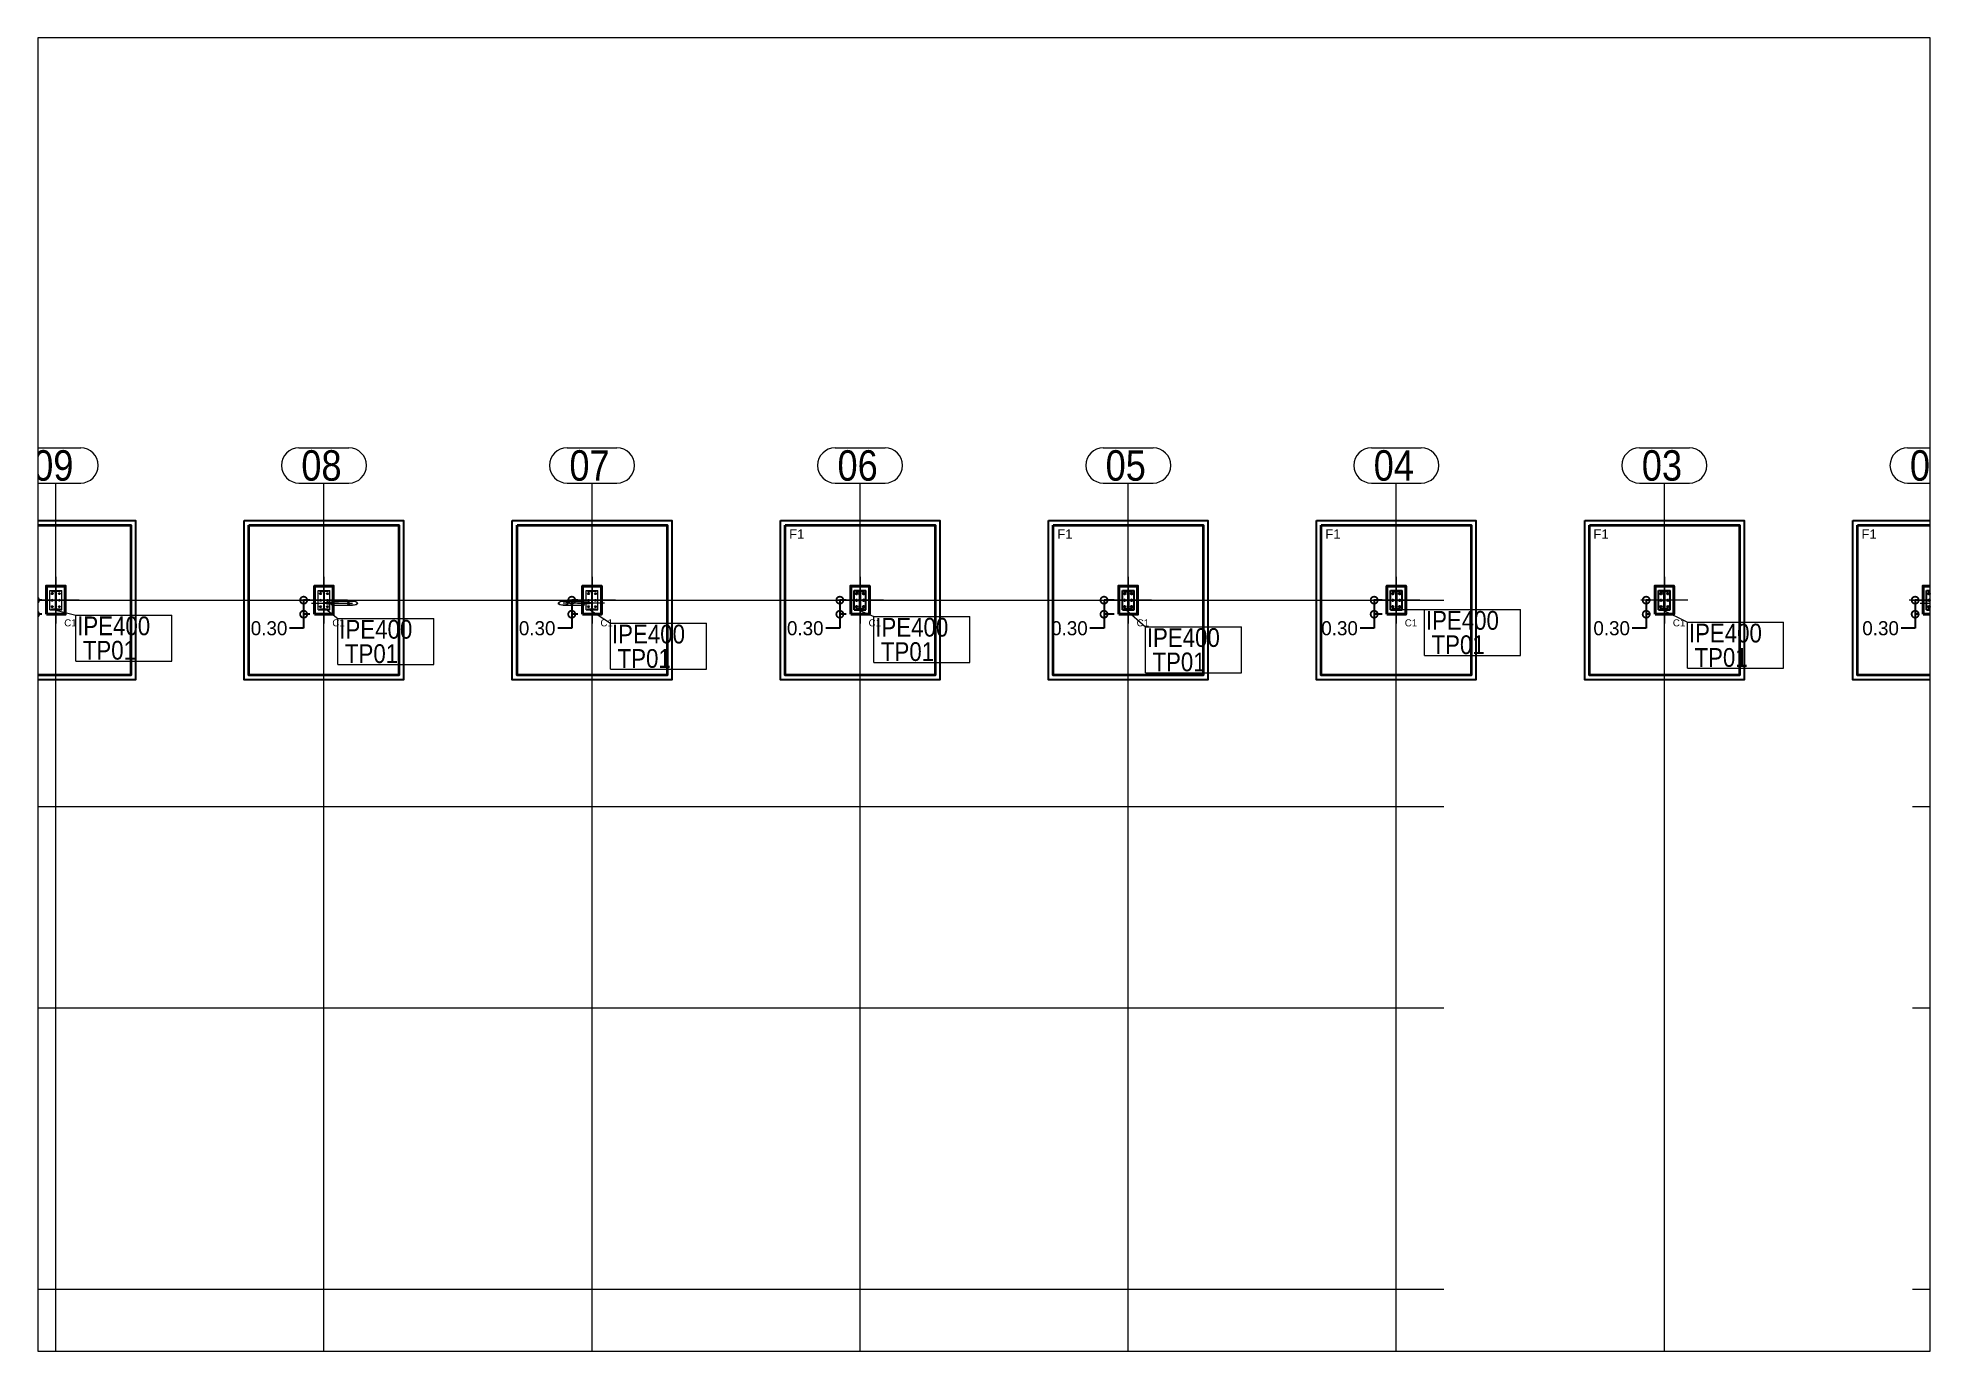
# Paper-space layout '03' of a CAD drawing. Header units: millimetres. Extents: x 5 to 409, y 5 to 286.
# The model-space entities are those that its viewports show. They can reach past a viewport. Long polylines and large blocks are cut down to what shows.
import ezdxf

# ---------------------------------------------------------------- set-up
doc = ezdxf.new("R2010")
doc.units = ezdxf.units.MM
doc.header["$PDMODE"] = 35
doc.linetypes.add('XKITLINE00', pattern=[0])
doc.linetypes.add('XKITLINE03', pattern=[6, 3, -1, 1, -1])
for name, color, linetype, lineweight in [('Bolt', 7, 'Continuous', 0), ('Column', 7, 'Continuous', 40), ('foundation', 7, 'Continuous', 35), ('Part', 2, 'Continuous', 0), ('PartMark', 3, 'Continuous', 0), ('S-GRID', 1, 'Continuous', 0)]:
    doc.layers.add(name, color=color, linetype=linetype, lineweight=lineweight)
for name, color, linetype in [('dim_axis', 251, 'Continuous'), ('dim_axis @ 100', 251, 'Continuous'), ('plain foundation', 8, 'Continuous'), ('Steel Section', 7, 'Continuous'), ('text', 7, 'Continuous')]:
    doc.layers.add(name, color=color, linetype=linetype)
doc.styles.add('Andalus1', font='andlso.ttf', dxfattribs={"height": 3})
doc.styles.add('Arial', font='arial.ttf', dxfattribs={"height": 2.034003})
doc.styles.add('Arial2', font='arial.ttf', dxfattribs={"height": 300})
doc.dimstyles.new('Annotative1', dxfattribs={"dimscale": 0, "dimtxt": 3, "dimasz": 3, "dimexe": 0, "dimexo": 1, "dimtad": 0, "dimtih": 1, "dimtoh": 1, "dimlfac": 0.001, "dimzin": 1, "dimdsep": 46, "dimtxsty": 'Andalus1', "dimblk": 'DOTSMALL', "dimcen": 2.5, "dimclrd": 256, "dimclre": 256, "dimclrt": 256, "dimadec": 4, "dimazin": 0, "dimtfac": 1, "dimtmove": 0, "dimatfit": 3, "dimldrblk": 'DOTSMALL', "dimfxl": 1, "dimlwd": -1, "dimlwe": -1, "dimarcsym": 0})

# ---------------------------------------------------------------- blocks, each defined once
blk = doc.blocks.new('_DotSmall')
at = {"color": 0, "linetype": 'ByBlock', "const_width": 0.5}
blk.add_lwpolyline([(-0.0625, 0, 1), (0.0625, 0, 1)], format="xyb", close=True, dxfattribs=at)
blk = doc.blocks.new('*D160')
at = {"layer": 'Defpoints', "color": 0, "transparency": 16777216}
for p in [(501762, 63096), (501592, 62796), (501762, 62796)]:
    blk.add_point(p, dxfattribs=at)
at = {"layer": 'dim_axis', "transparency": 16777216}
for p, q in [((501662, 63096), (501592, 63096)), ((501592, 63096), (501592, 62796)), ((501662, 62796), (501592, 62796)), ((501592, 62796), (501592, 62496)), ((501592, 62496), (501292, 62496))]:
    blk.add_line(p, q, dxfattribs=at)
at = {"layer": 'dim_axis', "transparency": 16777216, "xscale": 300, "yscale": 300, "zscale": 300}
for p, rotation in [((501592, 63096), 90), ((501592, 62796), 270)]:
    blk.add_blockref('_DotSmall', p, dxfattribs=dict(at, rotation=rotation))
at = {"layer": 'dim_axis', "transparency": 16777216, "insert": (500855, 62496), "char_height": 300, "attachment_point": 5, "style": 'Andalus1'}
blk.add_mtext('0.30', dxfattribs=at)
blk = doc.blocks.new('*D161')
at = {"layer": 'Defpoints', "color": 0, "transparency": 16777216}
for p in [(496042, 63096), (495854, 62796), (496042, 62796)]:
    blk.add_point(p, dxfattribs=at)
at = {"layer": 'dim_axis', "transparency": 16777216}
for p, q in [((495942, 63096), (495854, 63096)), ((495854, 63096), (495854, 62796)), ((495942, 62796), (495854, 62796)), ((495854, 62796), (495854, 62496)), ((495854, 62496), (495554, 62496))]:
    blk.add_line(p, q, dxfattribs=at)
at = {"layer": 'dim_axis', "transparency": 16777216, "xscale": 300, "yscale": 300, "zscale": 300}
for p, rotation in [((495854, 63096), 90), ((495854, 62796), 270)]:
    blk.add_blockref('_DotSmall', p, dxfattribs=dict(at, rotation=rotation))
at = {"layer": 'dim_axis', "transparency": 16777216, "insert": (495117, 62496), "char_height": 300, "attachment_point": 5, "style": 'Andalus1'}
blk.add_mtext('0.30', dxfattribs=at)
blk = doc.blocks.new('*D162')
at = {"layer": 'Defpoints', "color": 0, "transparency": 16777216}
for p in [(490322, 63096), (490050, 62796), (490322, 62796)]:
    blk.add_point(p, dxfattribs=at)
at = {"layer": 'dim_axis', "transparency": 16777216}
for p, q in [((490222, 63096), (490050, 63096)), ((490050, 63096), (490050, 62796)), ((490222, 62796), (490050, 62796)), ((490050, 62796), (490050, 62496)), ((490050, 62496), (489750, 62496))]:
    blk.add_line(p, q, dxfattribs=at)
at = {"layer": 'dim_axis', "transparency": 16777216, "xscale": 300, "yscale": 300, "zscale": 300}
for p, rotation in [((490050, 63096), 90), ((490050, 62796), 270)]:
    blk.add_blockref('_DotSmall', p, dxfattribs=dict(at, rotation=rotation))
at = {"layer": 'dim_axis', "transparency": 16777216, "insert": (489312, 62496), "char_height": 300, "attachment_point": 5, "style": 'Andalus1'}
blk.add_mtext('0.30', dxfattribs=at)
blk = doc.blocks.new('*D163')
at = {"layer": 'Defpoints', "color": 0, "transparency": 16777216}
for p in [(484602, 63096), (484286, 62796), (484602, 62796)]:
    blk.add_point(p, dxfattribs=at)
at = {"layer": 'dim_axis', "transparency": 16777216}
for p, q in [((484502, 63096), (484286, 63096)), ((484286, 63096), (484286, 62796)), ((484502, 62796), (484286, 62796)), ((484286, 62796), (484286, 62496)), ((484286, 62496), (483986, 62496))]:
    blk.add_line(p, q, dxfattribs=at)
at = {"layer": 'dim_axis', "transparency": 16777216, "xscale": 300, "yscale": 300, "zscale": 300}
for p, rotation in [((484286, 63096), 90), ((484286, 62796), 270)]:
    blk.add_blockref('_DotSmall', p, dxfattribs=dict(at, rotation=rotation))
at = {"layer": 'dim_axis', "transparency": 16777216, "insert": (483548, 62496), "char_height": 300, "attachment_point": 5, "style": 'Andalus1'}
blk.add_mtext('0.30', dxfattribs=at)
blk = doc.blocks.new('*D164')
at = {"layer": 'Defpoints', "color": 0, "transparency": 16777216}
for p in [(478882, 63096), (478650, 62796), (478882, 62796)]:
    blk.add_point(p, dxfattribs=at)
at = {"layer": 'dim_axis', "transparency": 16777216}
for p, q in [((478782, 63096), (478650, 63096)), ((478650, 63096), (478650, 62796)), ((478782, 62796), (478650, 62796)), ((478650, 62796), (478650, 62496)), ((478650, 62496), (478350, 62496))]:
    blk.add_line(p, q, dxfattribs=at)
at = {"layer": 'dim_axis', "transparency": 16777216, "xscale": 300, "yscale": 300, "zscale": 300}
for p, rotation in [((478650, 63096), 90), ((478650, 62796), 270)]:
    blk.add_blockref('_DotSmall', p, dxfattribs=dict(at, rotation=rotation))
at = {"layer": 'dim_axis', "transparency": 16777216, "insert": (477912, 62496), "char_height": 300, "attachment_point": 5, "style": 'Andalus1'}
blk.add_mtext('0.30', dxfattribs=at)
blk = doc.blocks.new('*D171')
at = {"layer": 'Defpoints', "color": 0, "transparency": 16777216}
for p in [(473162, 63096), (472930, 62796), (473162, 62796)]:
    blk.add_point(p, dxfattribs=at)
at = {"layer": 'dim_axis', "transparency": 16777216}
for p, q in [((473062, 63096), (472930, 63096)), ((472930, 63096), (472930, 62796)), ((473062, 62796), (472930, 62796)), ((472930, 62796), (472930, 62496)), ((472930, 62496), (472630, 62496))]:
    blk.add_line(p, q, dxfattribs=at)
at = {"layer": 'dim_axis', "transparency": 16777216, "xscale": 300, "yscale": 300, "zscale": 300}
for p, rotation in [((472930, 63096), 90), ((472930, 62796), 270)]:
    blk.add_blockref('_DotSmall', p, dxfattribs=dict(at, rotation=rotation))
at = {"layer": 'dim_axis', "transparency": 16777216, "insert": (472192, 62496), "char_height": 300, "attachment_point": 5, "style": 'Andalus1'}
blk.add_mtext('0.30', dxfattribs=at)
blk = doc.blocks.new('*D173')
at = {"layer": 'Defpoints', "color": 0, "transparency": 16777216}
for p in [(467442, 63096), (467210, 62796), (467442, 62796)]:
    blk.add_point(p, dxfattribs=at)
at = {"layer": 'dim_axis', "transparency": 16777216}
for p, q in [((467342, 63096), (467210, 63096)), ((467210, 63096), (467210, 62796)), ((467342, 62796), (467210, 62796)), ((467210, 62796), (467210, 62496)), ((467210, 62496), (466910, 62496))]:
    blk.add_line(p, q, dxfattribs=at)
at = {"layer": 'dim_axis', "transparency": 16777216, "xscale": 300, "yscale": 300, "zscale": 300}
for p, rotation in [((467210, 63096), 90), ((467210, 62796), 270)]:
    blk.add_blockref('_DotSmall', p, dxfattribs=dict(at, rotation=rotation))
at = {"layer": 'dim_axis', "transparency": 16777216, "insert": (466472, 62496), "char_height": 300, "attachment_point": 5, "style": 'Andalus1'}
blk.add_mtext('0.30', dxfattribs=at)
blk = doc.blocks.new('*D175')
at = {"layer": 'Defpoints', "color": 0, "transparency": 16777216}
for p in [(461722, 63096), (461490, 62796), (461722, 62796)]:
    blk.add_point(p, dxfattribs=at)
at = {"layer": 'dim_axis', "transparency": 16777216}
for p, q in [((461622, 63096), (461490, 63096)), ((461490, 63096), (461490, 62796)), ((461622, 62796), (461490, 62796)), ((461490, 62796), (461490, 62496)), ((461490, 62496), (461190, 62496))]:
    blk.add_line(p, q, dxfattribs=at)
at = {"layer": 'dim_axis', "transparency": 16777216, "xscale": 300, "yscale": 300, "zscale": 300}
for p, rotation in [((461490, 63096), 90), ((461490, 62796), 270)]:
    blk.add_blockref('_DotSmall', p, dxfattribs=dict(at, rotation=rotation))
at = {"layer": 'dim_axis', "transparency": 16777216, "insert": (460752, 62496), "char_height": 300, "attachment_point": 5, "style": 'Andalus1'}
blk.add_mtext('0.30', dxfattribs=at)
blk = doc.blocks.new('bng')
at = {"layer": 'Bolt', "linetype": 'XKITLINE00', "lineweight": 0}
for p, q in [((467695.27428, 63056.04028), (467805.87522, 63056.04028)), ((467695.27428, 63046.04028), (467695.27428, 63056.04028)), ((467695.27428, 63016.04028), (467695.27428, 63026.04028)), ((467695.27428, 63016.04028), (467805.87522, 63016.04028)), ((467704.29209, 63046.04028), (467704.29209, 63056.04028)), ((467704.29209, 63016.04028), (467704.29209, 63026.04028)), ((467719.81277, 63046.04028), (467719.81277, 63056.04028)), ((467719.81277, 63016.04028), (467719.81277, 63026.04028)), ((467726.31565, 63046.04028), (467726.31565, 63056.04028)), ((467726.31565, 63016.04028), (467726.31565, 63026.04028)), ((467729.32167, 63046.04028), (467729.32167, 63056.04028)), ((467729.32167, 63016.04028), (467729.32167, 63026.04028)), ((467744.84235, 63046.04028), (467744.84235, 63056.04028)), ((467744.84235, 63016.04028), (467744.84235, 63026.04028)), ((467749.80427, 63046.04028), (467749.80427, 63056.04028)), ((467749.80427, 63016.04028), (467749.80427, 63026.04028)), ((467758.82208, 63046.04028), (467758.82208, 63056.04028)), ((467758.82208, 63016.04028), (467758.82208, 63026.04028)), ((467774.34277, 63046.04028), (467774.34277, 63056.04028)), ((467774.34277, 63016.04028), (467774.34277, 63026.04028)), ((467780.84564, 63046.04028), (467780.84564, 63056.04028)), ((467780.84564, 63016.04028), (467780.84564, 63026.04028)), ((467783.85166, 63046.04028), (467783.85166, 63056.04028)), ((467783.85166, 63016.04028), (467783.85166, 63026.04028)), ((467799.37235, 63046.04028), (467799.37235, 63056.04028)), ((467799.37235, 63016.04028), (467799.37235, 63026.04028)), ((467805.87522, 63046.04028), (467805.87522, 63056.04028)), ((467805.87522, 63016.04028), (467805.87522, 63021.83317)), ((473198.4668, 63056.04029), (473309.06775, 63056.04029)), ((473198.4668, 63046.04029), (473198.4668, 63056.04029)), ((473198.4668, 63016.04029), (473198.4668, 63021.83318)), ((473309.06775, 63016.04029), (473198.4668, 63016.04029)), ((473204.96968, 63046.04029), (473204.96968, 63056.04029)), ((473204.96968, 63016.04029), (473204.96968, 63026.04029)), ((473220.49036, 63046.04029), (473220.49036, 63056.04029)), ((473220.49036, 63016.04029), (473220.49036, 63026.04029)), ((473223.49638, 63046.04029), (473223.49638, 63056.04029)), ((473223.49638, 63016.04029), (473223.49638, 63026.04029)), ((473229.99925, 63046.04029), (473229.99925, 63056.04029)), ((473229.99925, 63016.04029), (473229.99925, 63026.04029)), ((473245.51994, 63046.04029), (473245.51994, 63056.04029)), ((473245.51994, 63016.04029), (473245.51994, 63026.04029)), ((473254.53775, 63046.04029), (473254.53775, 63056.04029)), ((473254.53775, 63016.04029), (473254.53775, 63026.04029)), ((473259.49967, 63046.04029), (473259.49967, 63056.04029)), ((473259.49967, 63016.04029), (473259.49967, 63026.04029)), ((473275.02036, 63046.04029), (473275.02036, 63056.04029)), ((473275.02036, 63016.04029), (473275.02036, 63026.04029)), ((473278.02637, 63046.04029), (473278.02637, 63056.04029)), ((473278.02637, 63016.04029), (473278.02637, 63026.04029)), ((473284.52925, 63046.04029), (473284.52925, 63056.04029)), ((473284.52925, 63016.04029), (473284.52925, 63026.04029)), ((473300.04993, 63046.04029), (473300.04993, 63056.04029)), ((473300.04993, 63016.04029), (473300.04993, 63026.04029)), ((473309.06775, 63046.04029), (473309.06775, 63056.04029)), ((473309.06775, 63026.04029), (473309.06775, 63016.04029)), ((502015.27428, 63056.04028), (502125.87522, 63056.04028)), ((502015.27428, 63046.04028), (502015.27428, 63056.04028)), ((502015.27428, 63016.04028), (502015.27428, 63026.04028)), ((502015.27428, 63016.04028), (502125.87522, 63016.04028)), ((502024.29209, 63046.04028), (502024.29209, 63056.04028)), ((502024.29209, 63016.04028), (502024.29209, 63026.04028)), ((502039.81277, 63046.04028), (502039.81277, 63056.04028)), ((502039.81277, 63016.04028), (502039.81277, 63026.04028)), ((502046.31565, 63046.04028), (502046.31565, 63056.04028)), ((502046.31565, 63016.04028), (502046.31565, 63026.04028)), ((502049.32167, 63046.04028), (502049.32167, 63056.04028)), ((502049.32167, 63016.04028), (502049.32167, 63026.04028)), ((502064.84235, 63046.04028), (502064.84235, 63056.04028)), ((502064.84235, 63016.04028), (502064.84235, 63026.04028)), ((502069.80427, 63046.04028), (502069.80427, 63056.04028)), ((502069.80427, 63016.04028), (502069.80427, 63026.04028)), ((502078.82208, 63046.04028), (502078.82208, 63056.04028)), ((502078.82208, 63016.04028), (502078.82208, 63026.04028)), ((502094.34277, 63046.04028), (502094.34277, 63056.04028)), ((502094.34277, 63016.04028), (502094.34277, 63026.04028)), ((502100.84564, 63046.04028), (502100.84564, 63056.04028)), ((502100.84564, 63016.04028), (502100.84564, 63026.04028)), ((502103.85166, 63046.04028), (502103.85166, 63056.04028)), ((502103.85166, 63016.04028), (502103.85166, 63026.04028))]:
    blk.add_line(p, q, dxfattribs=at)
at = {"layer": 'Column', "lineweight": 40}
for points in [[(461722.17101, 62796.04029), (462122.17101, 62796.04029), (462122.17101, 63396.04029), (461722.17101, 63396.04029)], [(467442.17101, 62796.04029), (467842.17101, 62796.04029), (467842.17101, 63396.04029), (467442.17101, 63396.04029)], [(473162.17101, 62796.04029), (473562.17101, 62796.04029), (473562.17101, 63396.04029), (473162.17101, 63396.04029)], [(478882.17101, 62796.04029), (479282.17101, 62796.04029), (479282.17101, 63396.04029), (478882.17101, 63396.04029)], [(484602.17101, 62796.04029), (485002.17101, 62796.04029), (485002.17101, 63396.04029), (484602.17101, 63396.04029)], [(490322.17101, 62796.04029), (490722.17101, 62796.04029), (490722.17101, 63396.04029), (490322.17101, 63396.04029)], [(496042.17101, 62796.04029), (496442.17101, 62796.04029), (496442.17101, 63396.04029), (496042.17101, 63396.04029)], [(501762.17101, 62796.04029), (502162.17101, 62796.04029), (502162.17101, 63396.04029), (501762.17101, 63396.04029)]]:
    blk.add_lwpolyline(points, close=True, dxfattribs=at)
at = {"layer": 'foundation'}
for points in [[(460322.17101, 64696.04029), (463522.17101, 64696.04029), (463522.17101, 61496.04029), (460322.17101, 61496.04029)], [(466042.17101, 64696.04029), (469242.17101, 64696.04029), (469242.17101, 61496.04029), (466042.17101, 61496.04029)], [(471762.17101, 64696.04029), (474962.17101, 64696.04029), (474962.17101, 61496.04029), (471762.17101, 61496.04029)], [(477482.17101, 64696.04029), (480682.17101, 64696.04029), (480682.17101, 61496.04029), (477482.17101, 61496.04029)], [(483202.17101, 64696.04029), (486402.17101, 64696.04029), (486402.17101, 61496.04029), (483202.17101, 61496.04029)], [(488922.17101, 64696.04029), (492122.17101, 64696.04029), (492122.17101, 61496.04029), (488922.17101, 61496.04029)], [(494642.17101, 64696.04029), (497842.17101, 64696.04029), (497842.17101, 61496.04029), (494642.17101, 61496.04029)], [(500362.17101, 64696.04029), (503562.17101, 64696.04029), (503562.17101, 61496.04029), (500362.17101, 61496.04029)]]:
    blk.add_lwpolyline(points, close=True, dxfattribs=at)
at = {"layer": 'Part', "linetype": 'XKITLINE03', "lineweight": 0}
for p, q in [((461922.17101, 63596.04029), (461922.17101, 62596.04029)), ((467642.17101, 63596.04029), (467642.17101, 62596.04029)), ((473362.17101, 63596.04029), (473362.17101, 62596.04029)), ((479082.17101, 63596.04029), (479082.17101, 62596.04029)), ((484802.17101, 63596.04029), (484802.17101, 62596.04029)), ((490522.17101, 63596.04029), (490522.17101, 62596.04029)), ((496242.17101, 63596.04029), (496242.17101, 62596.04029)), ((501962.17101, 63596.04029), (501962.17101, 62596.04029)), ((462422.17101, 63096.04029), (461422.17101, 63096.04029)), ((468142.17101, 63096.04029), (467142.17101, 63096.04029)), ((467377.95313, 63031.04029), (468254.10802, 63031.04029)), ((473626.38889, 63031.04029), (472750.234, 63031.04029)), ((473862.17101, 63096.04029), (472862.17101, 63096.04029)), ((479582.17101, 63096.04029), (478582.17101, 63096.04029)), ((485302.17101, 63096.04029), (484302.17101, 63096.04029)), ((491022.17101, 63096.04029), (490022.17101, 63096.04029)), ((496742.17101, 63096.04029), (495742.17101, 63096.04029)), ((502462.17101, 63096.04029), (501462.17101, 63096.04029)), ((501697.95313, 63031.04029), (502574.10802, 63031.04029)), ((461847.17101, 62956.04029), (461847.17101, 62956.04029)), ((467567.17101, 62956.04029), (467567.17101, 62956.04029)), ((473287.17101, 62956.04029), (473287.17101, 62956.04029)), ((479007.17101, 62956.04029), (479007.17101, 62956.04029)), ((484727.17101, 62956.04029), (484727.17101, 62956.04029)), ((490447.17101, 62956.04029), (490447.17101, 62956.04029)), ((496167.17101, 62956.04029), (496167.17101, 62956.04029)), ((501887.17101, 62956.04029), (501887.17101, 62956.04029))]:
    blk.add_line(p, q, dxfattribs=at)
at = {"layer": 'Part', "linetype": 'XKITLINE00', "lineweight": 0}
for p, q in [((461797.17101, 62891.04029), (461797.17101, 63301.04029)), ((461797.17101, 63301.04029), (462047.17101, 63301.04029)), ((461826.3864, 63236.04029), (461836.77871, 63254.04029)), ((461836.77871, 63218.04029), (461826.3864, 63236.04029)), ((461826.3864, 63096.04029), (461836.77871, 63114.04029)), ((461836.77871, 63078.04029), (461826.3864, 63096.04029)), ((461832.17101, 63282.54029), (461832.17101, 63296.04029)), ((461832.17101, 63296.04029), (462012.17101, 63296.04029)), ((461832.17101, 63282.54029), (461917.87101, 63282.54029)), ((461832.91487, 63282.54029), (461846.41487, 63296.04029)), ((461836.77871, 63254.04029), (461857.56332, 63254.04029)), ((461857.56332, 63218.04029), (461836.77871, 63218.04029)), ((461836.77871, 63114.04029), (461857.56332, 63114.04029)), ((461857.56332, 63078.04029), (461836.77871, 63078.04029)), ((461857.56332, 63254.04029), (461867.95562, 63236.04029)), ((461867.95562, 63236.04029), (461857.56332, 63218.04029)), ((461857.56332, 63114.04029), (461867.95562, 63096.04029)), ((461867.95562, 63096.04029), (461857.56332, 63078.04029)), ((461917.87101, 62909.54029), (461917.87101, 63282.54029)), ((461917.87101, 63084.61835), (461926.47101, 63093.21835)), ((462012.17101, 63282.54029), (461926.47101, 63282.54029)), ((461926.47101, 63282.54029), (461926.47101, 62909.54029)), ((461976.3864, 63236.04029), (461986.77871, 63254.04029)), ((461986.77871, 63218.04029), (461976.3864, 63236.04029)), ((461976.3864, 63096.04029), (461986.77871, 63114.04029)), ((461986.77871, 63078.04029), (461976.3864, 63096.04029)), ((461986.77871, 63254.04029), (462007.56332, 63254.04029)), ((462007.56332, 63218.04029), (461986.77871, 63218.04029)), ((461986.77871, 63114.04029), (462007.56332, 63114.04029)), ((462007.56332, 63078.04029), (461986.77871, 63078.04029)), ((462007.56332, 63254.04029), (462017.95562, 63236.04029)), ((462017.95562, 63236.04029), (462007.56332, 63218.04029)), ((462007.56332, 63114.04029), (462017.95562, 63096.04029)), ((462017.95562, 63096.04029), (462007.56332, 63078.04029)), ((462012.17101, 63296.04029), (462012.17101, 63282.54029)), ((462047.17101, 62891.04029), (462047.17101, 63301.04029)), ((467517.17101, 62891.04029), (467517.17101, 63301.04029)), ((467517.17101, 63301.04029), (467767.17101, 63301.04029)), ((467546.3864, 63236.04029), (467556.77871, 63254.04029)), ((467556.77871, 63218.04029), (467546.3864, 63236.04029)), ((467546.3864, 63096.04029), (467556.77871, 63114.04029)), ((467556.77871, 63078.04029), (467546.3864, 63096.04029)), ((467552.17101, 63282.54029), (467552.17101, 63296.04029)), ((467552.17101, 63296.04029), (467732.17101, 63296.04029)), ((467552.17101, 63282.54029), (467637.87101, 63282.54029)), ((467552.91487, 63282.54029), (467566.41487, 63296.04029)), ((467556.77871, 63254.04029), (467577.56332, 63254.04029)), ((467577.56332, 63218.04029), (467556.77871, 63218.04029)), ((467556.77871, 63114.04029), (467577.56332, 63114.04029)), ((467577.56332, 63078.04029), (467556.77871, 63078.04029)), ((467577.56332, 63254.04029), (467587.95562, 63236.04029)), ((467587.95562, 63236.04029), (467577.56332, 63218.04029)), ((467577.56332, 63114.04029), (467587.95562, 63096.04029)), ((467587.95562, 63096.04029), (467577.56332, 63078.04029)), ((467637.87101, 62909.54029), (467637.87101, 63282.54029)), ((467637.87101, 63084.61835), (467646.47101, 63093.21835)), ((467732.17101, 63282.54029), (467646.47101, 63282.54029)), ((467646.47101, 63282.54029), (467646.47101, 62909.54029)), ((467646.47101, 63046.04028), (467806.3559, 63046.04028)), ((467784.84876, 63036.04028), (467646.47101, 63036.04028)), ((467670.87205, 63026.04028), (467670.87205, 63036.04028)), ((467950.56686, 63026.04028), (467670.87205, 63026.04028)), ((467675.78878, 63026.04028), (467675.78878, 63036.04028)), ((467696.3864, 63236.04029), (467706.77871, 63254.04029)), ((467706.77871, 63218.04029), (467696.3864, 63236.04029)), ((467696.3864, 63096.04029), (467706.77871, 63114.04029)), ((467706.77871, 63078.04029), (467696.3864, 63096.04029)), ((467706.77871, 63254.04029), (467727.56332, 63254.04029)), ((467727.56332, 63218.04029), (467706.77871, 63218.04029)), ((467706.77871, 63114.04029), (467727.56332, 63114.04029)), ((467727.56332, 63078.04029), (467706.77871, 63078.04029)), ((467727.56332, 63254.04029), (467737.95562, 63236.04029)), ((467737.95562, 63236.04029), (467727.56332, 63218.04029)), ((467727.56332, 63114.04029), (467737.95562, 63096.04029)), ((467737.95562, 63096.04029), (467727.56332, 63078.04029)), ((467732.17101, 63296.04029), (467732.17101, 63282.54029)), ((467767.17101, 63046.04028), (467767.17101, 63301.04029)), ((467767.17101, 62891.04029), (467767.17101, 63026.04028)), ((467780.44773, 63036.04028), (467780.44773, 63046.04028)), ((467784.84876, 63036.04028), (467950.56686, 63036.04028)), ((467806.84026, 63051.87739), (467805.52612, 63036.04028)), ((467805.52612, 63026.04028), (467806.84026, 63010.20317)), ((467811.76411, 63069.54224), (467806.84026, 63051.87739)), ((467806.84026, 63010.20317), (467811.76411, 62992.53832)), ((467810.07029, 63036.04028), (467811.38442, 63051.87739)), ((467811.38442, 63010.20317), (467810.07029, 63026.04028)), ((467811.38442, 63051.87739), (467816.30827, 63069.54224)), ((467816.30827, 62992.53832), (467811.38442, 63010.20317)), ((467819.13317, 63081.34552), (467811.76411, 63069.54224)), ((467811.76411, 62992.53832), (467819.13317, 62980.73505)), ((467815.23847, 63048.05056), (467814.24188, 63036.04028)), ((467814.24188, 63026.04028), (467815.23847, 63014.03001)), ((467819.25804, 63062.47118), (467815.23847, 63048.05056)), ((467815.23847, 63014.03001), (467819.25804, 62999.60939)), ((467816.30827, 63069.54224), (467823.67733, 63081.34552)), ((467823.67733, 62980.73505), (467816.30827, 62992.53832)), ((467827.82557, 63085.49028), (467819.13317, 63081.34552)), ((467825.27374, 63072.10673), (467819.25804, 63062.47118)), ((467819.25804, 62999.60939), (467825.27374, 62989.97384)), ((467823.67733, 63081.34552), (467832.36974, 63085.49028)), ((467832.36974, 63075.49029), (467825.27374, 63072.10673)), ((467825.27374, 62989.97384), (467832.36974, 62986.59029)), ((467827.82557, 63085.49028), (467832.36974, 63085.49028)), ((467832.36974, 63085.49028), (467841.06214, 63081.34552)), ((467832.36974, 63075.49029), (468254.10802, 63075.49029)), ((467832.36974, 62986.59029), (468254.10802, 62986.59029)), ((467841.06214, 63081.34552), (467844.7177, 63075.49029)), ((467844.7177, 62986.59029), (467841.06214, 62980.73505)), ((467943.89458, 63026.04028), (467943.89458, 63036.04028)), ((467950.56687, 63036.04028), (467950.15198, 63031.04029)), ((467950.15198, 63031.04029), (467950.56687, 63026.04028)), ((468147.55409, 63031.04029), (468155.66502, 63048.05056)), ((468155.66502, 63014.03001), (468147.55409, 63031.04029)), ((468155.66502, 63048.05056), (468178.76301, 63062.47118)), ((468155.66502, 63014.03001), (468155.66502, 63014.03001)), ((468155.66502, 63014.03001), (468155.66502, 63014.03001)), ((468178.76301, 62999.60939), (468155.66502, 63014.03001)), ((468164.52379, 63046.51983), (468157.14274, 63031.04029)), ((468157.14274, 63031.04029), (468164.52379, 63015.56074)), ((468185.54321, 63059.64275), (468164.52379, 63046.51983)), ((468164.52379, 63015.56074), (468185.54321, 63002.43782)), ((468178.76301, 63062.47118), (468213.33159, 63072.10673)), ((468213.33159, 62989.97384), (468178.76301, 62999.60939)), ((468217.00101, 63068.41121), (468185.54321, 63059.64275)), ((468185.54321, 63002.43782), (468217.00101, 62993.66936)), ((468213.33159, 63072.10673), (468254.10802, 63075.49029)), ((468254.10802, 62986.59029), (468213.33159, 62989.97384)), ((468254.10802, 63071.49029), (468217.00101, 63068.41121)), ((468217.00101, 62993.66936), (468254.10802, 62990.59029)), ((468239.15579, 63070.24958), (468235.46227, 63073.94309)), ((468254.10802, 63075.49029), (468294.88444, 63072.10673)), ((468291.21502, 63068.41121), (468254.10802, 63071.49029)), ((468254.10802, 62990.59029), (468291.21502, 62993.66936)), ((468294.88444, 62989.97384), (468254.10802, 62986.59029)), ((468322.67282, 63059.64275), (468291.21502, 63068.41121)), ((468291.21502, 62993.66936), (468322.67282, 63002.43782)), ((468294.88444, 63072.10673), (468329.45302, 63062.47118)), ((468329.45302, 62999.60939), (468294.88444, 62989.97384)), ((468314.08079, 62995.32458), (468310.39096, 62999.0144)), ((468343.69225, 63046.51983), (468322.67282, 63059.64275)), ((468322.67282, 63002.43782), (468343.69225, 63015.56074)), ((468329.45302, 63062.47118), (468352.55101, 63048.05056)), ((468352.55101, 63014.03001), (468329.45302, 62999.60939)), ((468351.07329, 63031.04029), (468343.69225, 63046.51983)), ((468343.69225, 63015.56074), (468351.07329, 63031.04029)), ((468352.55101, 63048.05056), (468360.66195, 63031.04029)), ((468360.66195, 63031.04029), (468352.55101, 63014.03001)), ((472643.68007, 63031.04029), (472651.79101, 63048.05056)), ((472651.79101, 63014.03001), (472643.68007, 63031.04029)), ((472651.79101, 63048.05056), (472674.889, 63062.47118)), ((472651.79101, 63014.03001), (472651.79101, 63014.03001)), ((472651.79101, 63014.03001), (472651.79101, 63014.03001)), ((472674.889, 62999.60939), (472651.79101, 63014.03001)), ((472660.64977, 63046.51983), (472653.26873, 63031.04029)), ((472653.26873, 63031.04029), (472660.64977, 63015.56074)), ((472681.6692, 63059.64275), (472660.64977, 63046.51983)), ((472660.64977, 63015.56074), (472681.6692, 63002.43782)), ((472674.889, 63062.47118), (472709.45758, 63072.10673)), ((472709.45758, 62989.97384), (472674.889, 62999.60939)), ((472713.127, 63068.41121), (472681.6692, 63059.64275)), ((472681.6692, 63002.43782), (472713.127, 62993.66936)), ((472709.45758, 63072.10673), (472750.234, 63075.49029)), ((472750.234, 62986.59029), (472709.45758, 62989.97384)), ((472750.234, 63071.49029), (472713.127, 63068.41121)), ((472713.127, 62993.66936), (472750.234, 62990.59029)), ((472735.28177, 63070.24958), (472731.58825, 63073.94309)), ((472750.234, 63075.49029), (472791.01043, 63072.10673)), ((472750.234, 63075.49029), (473171.97228, 63075.49029)), ((472787.34101, 63068.41121), (472750.234, 63071.49029)), ((472750.234, 62990.59029), (472787.34101, 62993.66936)), ((472791.01043, 62989.97384), (472750.234, 62986.59029)), ((472750.234, 62986.59029), (473171.97228, 62986.59029)), ((472818.79881, 63059.64275), (472787.34101, 63068.41121)), ((472787.34101, 62993.66936), (472818.79881, 63002.43782)), ((472791.01043, 63072.10673), (472825.57901, 63062.47118)), ((472825.57901, 62999.60939), (472791.01043, 62989.97384)), ((472810.20677, 62995.32458), (472806.51694, 62999.0144)), ((472839.81824, 63046.51983), (472818.79881, 63059.64275)), ((472818.79881, 63002.43782), (472839.81824, 63015.56074)), ((472825.57901, 63062.47118), (472848.677, 63048.05056)), ((472848.677, 63014.03001), (472825.57901, 62999.60939)), ((472847.19928, 63031.04029), (472839.81824, 63046.51983)), ((472839.81824, 63015.56074), (472847.19928, 63031.04029)), ((472848.677, 63048.05056), (472856.78793, 63031.04029)), ((472856.78793, 63031.04029), (472848.677, 63014.03001)), ((473054.19005, 63031.04029), (473053.77515, 63036.04029)), ((473053.77516, 63036.04029), (473219.49325, 63036.04029)), ((473053.77516, 63026.04029), (473054.19005, 63031.04029)), ((473333.46997, 63026.04029), (473053.77516, 63026.04029)), ((473060.44745, 63026.04029), (473060.44745, 63036.04029)), ((473159.62432, 63075.49029), (473163.27988, 63081.34552)), ((473163.27988, 62980.73506), (473159.62433, 62986.59029)), ((473163.27988, 63081.34552), (473171.97229, 63085.49028)), ((473179.06828, 63072.10673), (473171.97228, 63075.49029)), ((473171.97228, 62986.59029), (473179.06828, 62989.97384)), ((473171.97229, 63085.49028), (473180.66469, 63081.34552)), ((473176.51645, 63085.49028), (473171.97229, 63085.49028)), ((473185.20885, 63081.34552), (473176.51645, 63085.49028)), ((473185.08398, 63062.47118), (473179.06828, 63072.10673)), ((473179.06828, 62989.97384), (473185.08398, 62999.60939)), ((473180.66469, 63081.34552), (473188.03375, 63069.54225)), ((473188.03375, 62992.53833), (473180.66469, 62980.73506)), ((473189.10355, 63048.05056), (473185.08398, 63062.47118)), ((473185.08398, 62999.60939), (473189.10355, 63014.03001)), ((473192.57791, 63069.54225), (473185.20885, 63081.34552)), ((473185.20885, 62980.73506), (473192.57791, 62992.53833)), ((473188.03375, 63069.54225), (473192.9576, 63051.8774)), ((473192.9576, 63010.20318), (473188.03375, 62992.53833)), ((473190.10014, 63036.04029), (473189.10355, 63048.05056)), ((473189.10355, 63014.03001), (473190.10014, 63026.04029)), ((473197.50176, 63051.8774), (473192.57791, 63069.54225)), ((473192.57791, 62992.53833), (473197.50176, 63010.20318)), ((473192.9576, 63051.8774), (473194.27173, 63036.04029)), ((473194.27173, 63026.04029), (473192.9576, 63010.20318)), ((473198.8159, 63036.04029), (473197.50176, 63051.8774)), ((473197.50176, 63010.20318), (473198.8159, 63026.04029)), ((473197.98612, 63046.04029), (473357.87101, 63046.04029)), ((473357.87101, 63036.04029), (473219.49325, 63036.04029)), ((473223.89429, 63036.04029), (473223.89429, 63046.04029)), ((473237.17101, 63046.04029), (473237.17101, 63301.04029)), ((473237.17101, 63301.04029), (473487.17101, 63301.04029)), ((473237.17101, 62891.04029), (473237.17101, 63026.04029)), ((473266.3864, 63236.04029), (473276.77871, 63254.04029)), ((473276.77871, 63218.04029), (473266.3864, 63236.04029)), ((473266.3864, 63096.04029), (473276.77871, 63114.04029)), ((473276.77871, 63078.04029), (473266.3864, 63096.04029)), ((473272.17101, 63282.54029), (473272.17101, 63296.04029)), ((473272.17101, 63296.04029), (473452.17101, 63296.04029)), ((473272.17101, 63282.54029), (473357.87101, 63282.54029)), ((473272.91487, 63282.54029), (473286.41487, 63296.04029)), ((473276.77871, 63254.04029), (473297.56332, 63254.04029)), ((473297.56332, 63218.04029), (473276.77871, 63218.04029)), ((473276.77871, 63114.04029), (473297.56332, 63114.04029)), ((473297.56332, 63078.04029), (473276.77871, 63078.04029)), ((473297.56332, 63254.04029), (473307.95562, 63236.04029)), ((473307.95562, 63236.04029), (473297.56332, 63218.04029)), ((473297.56332, 63114.04029), (473307.95562, 63096.04029)), ((473307.95562, 63096.04029), (473297.56332, 63078.04029)), ((473328.55324, 63026.04029), (473328.55324, 63036.04029)), ((473333.46997, 63036.04029), (473333.46997, 63026.04029)), ((473357.87101, 62909.54029), (473357.87101, 63282.54029)), ((473357.87101, 63084.61835), (473366.47101, 63093.21835)), ((473452.17101, 63282.54029), (473366.47101, 63282.54029)), ((473366.47101, 63282.54029), (473366.47101, 62909.54029)), ((473416.3864, 63236.04029), (473426.77871, 63254.04029)), ((473426.77871, 63218.04029), (473416.3864, 63236.04029)), ((473416.3864, 63096.04029), (473426.77871, 63114.04029)), ((473426.77871, 63078.04029), (473416.3864, 63096.04029)), ((473426.77871, 63254.04029), (473447.56332, 63254.04029)), ((473447.56332, 63218.04029), (473426.77871, 63218.04029)), ((473426.77871, 63114.04029), (473447.56332, 63114.04029)), ((473447.56332, 63078.04029), (473426.77871, 63078.04029)), ((473447.56332, 63254.04029), (473457.95562, 63236.04029)), ((473457.95562, 63236.04029), (473447.56332, 63218.04029)), ((473447.56332, 63114.04029), (473457.95562, 63096.04029)), ((473457.95562, 63096.04029), (473447.56332, 63078.04029)), ((473452.17101, 63296.04029), (473452.17101, 63282.54029)), ((473487.17101, 62891.04029), (473487.17101, 63301.04029)), ((478957.17101, 62891.04029), (478957.17101, 63301.04029)), ((478957.17101, 63301.04029), (479207.17101, 63301.04029)), ((478986.3864, 63236.04029), (478996.77871, 63254.04029)), ((478996.77871, 63218.04029), (478986.3864, 63236.04029)), ((478986.3864, 63096.04029), (478996.77871, 63114.04029)), ((478996.77871, 63078.04029), (478986.3864, 63096.04029)), ((478992.17101, 63282.54029), (478992.17101, 63296.04029)), ((478992.17101, 63296.04029), (479172.17101, 63296.04029)), ((478992.17101, 63282.54029), (479077.87101, 63282.54029)), ((478992.91487, 63282.54029), (479006.41487, 63296.04029)), ((478996.77871, 63254.04029), (479017.56332, 63254.04029)), ((479017.56332, 63218.04029), (478996.77871, 63218.04029)), ((478996.77871, 63114.04029), (479017.56332, 63114.04029)), ((479017.56332, 63078.04029), (478996.77871, 63078.04029)), ((479017.56332, 63254.04029), (479027.95562, 63236.04029)), ((479027.95562, 63236.04029), (479017.56332, 63218.04029)), ((479017.56332, 63114.04029), (479027.95562, 63096.04029)), ((479027.95562, 63096.04029), (479017.56332, 63078.04029)), ((479077.87101, 62909.54029), (479077.87101, 63282.54029)), ((479077.87101, 63084.61835), (479086.47101, 63093.21835)), ((479172.17101, 63282.54029), (479086.47101, 63282.54029)), ((479086.47101, 63282.54029), (479086.47101, 62909.54029)), ((479136.3864, 63236.04029), (479146.77871, 63254.04029)), ((479146.77871, 63218.04029), (479136.3864, 63236.04029)), ((479136.3864, 63096.04029), (479146.77871, 63114.04029)), ((479146.77871, 63078.04029), (479136.3864, 63096.04029)), ((479146.77871, 63254.04029), (479167.56332, 63254.04029)), ((479167.56332, 63218.04029), (479146.77871, 63218.04029)), ((479146.77871, 63114.04029), (479167.56332, 63114.04029)), ((479167.56332, 63078.04029), (479146.77871, 63078.04029)), ((479167.56332, 63254.04029), (479177.95562, 63236.04029)), ((479177.95562, 63236.04029), (479167.56332, 63218.04029)), ((479167.56332, 63114.04029), (479177.95562, 63096.04029)), ((479177.95562, 63096.04029), (479167.56332, 63078.04029)), ((479172.17101, 63296.04029), (479172.17101, 63282.54029)), ((479207.17101, 62891.04029), (479207.17101, 63301.04029)), ((484677.17101, 62891.04029), (484677.17101, 63301.04029)), ((484677.17101, 63301.04029), (484927.17101, 63301.04029)), ((484706.3864, 63236.04029), (484716.77871, 63254.04029)), ((484716.77871, 63218.04029), (484706.3864, 63236.04029)), ((484706.3864, 63096.04029), (484716.77871, 63114.04029)), ((484716.77871, 63078.04029), (484706.3864, 63096.04029)), ((484712.17101, 63282.54029), (484712.17101, 63296.04029)), ((484712.17101, 63296.04029), (484892.17101, 63296.04029)), ((484712.17101, 63282.54029), (484797.87101, 63282.54029)), ((484712.91487, 63282.54029), (484726.41487, 63296.04029)), ((484716.77871, 63254.04029), (484737.56332, 63254.04029)), ((484737.56332, 63218.04029), (484716.77871, 63218.04029)), ((484716.77871, 63114.04029), (484737.56332, 63114.04029)), ((484737.56332, 63078.04029), (484716.77871, 63078.04029)), ((484737.56332, 63254.04029), (484747.95562, 63236.04029)), ((484747.95562, 63236.04029), (484737.56332, 63218.04029)), ((484737.56332, 63114.04029), (484747.95562, 63096.04029)), ((484747.95562, 63096.04029), (484737.56332, 63078.04029)), ((484797.87101, 62909.54029), (484797.87101, 63282.54029)), ((484797.87101, 63084.61835), (484806.47101, 63093.21835)), ((484892.17101, 63282.54029), (484806.47101, 63282.54029)), ((484806.47101, 63282.54029), (484806.47101, 62909.54029)), ((484856.3864, 63236.04029), (484866.77871, 63254.04029)), ((484866.77871, 63218.04029), (484856.3864, 63236.04029)), ((484856.3864, 63096.04029), (484866.77871, 63114.04029)), ((484866.77871, 63078.04029), (484856.3864, 63096.04029)), ((484866.77871, 63254.04029), (484887.56332, 63254.04029)), ((484887.56332, 63218.04029), (484866.77871, 63218.04029)), ((484866.77871, 63114.04029), (484887.56332, 63114.04029)), ((484887.56332, 63078.04029), (484866.77871, 63078.04029)), ((484887.56332, 63254.04029), (484897.95562, 63236.04029)), ((484897.95562, 63236.04029), (484887.56332, 63218.04029)), ((484887.56332, 63114.04029), (484897.95562, 63096.04029)), ((484897.95562, 63096.04029), (484887.56332, 63078.04029)), ((484892.17101, 63296.04029), (484892.17101, 63282.54029)), ((484927.17101, 62891.04029), (484927.17101, 63301.04029)), ((490397.17101, 62891.04029), (490397.17101, 63301.04029)), ((490397.17101, 63301.04029), (490647.17101, 63301.04029)), ((490426.3864, 63236.04029), (490436.77871, 63254.04029)), ((490436.77871, 63218.04029), (490426.3864, 63236.04029)), ((490426.3864, 63096.04029), (490436.77871, 63114.04029)), ((490436.77871, 63078.04029), (490426.3864, 63096.04029)), ((490432.17101, 63282.54029), (490432.17101, 63296.04029)), ((490432.17101, 63296.04029), (490612.17101, 63296.04029)), ((490432.17101, 63282.54029), (490517.87101, 63282.54029)), ((490432.91487, 63282.54029), (490446.41487, 63296.04029)), ((490436.77871, 63254.04029), (490457.56332, 63254.04029)), ((490457.56332, 63218.04029), (490436.77871, 63218.04029)), ((490436.77871, 63114.04029), (490457.56332, 63114.04029)), ((490457.56332, 63078.04029), (490436.77871, 63078.04029)), ((490457.56332, 63254.04029), (490467.95562, 63236.04029)), ((490467.95562, 63236.04029), (490457.56332, 63218.04029)), ((490457.56332, 63114.04029), (490467.95562, 63096.04029)), ((490467.95562, 63096.04029), (490457.56332, 63078.04029)), ((490517.87101, 62909.54029), (490517.87101, 63282.54029)), ((490517.87101, 63084.61835), (490526.47101, 63093.21835)), ((490612.17101, 63282.54029), (490526.47101, 63282.54029)), ((490526.47101, 63282.54029), (490526.47101, 62909.54029)), ((490576.3864, 63236.04029), (490586.77871, 63254.04029)), ((490586.77871, 63218.04029), (490576.3864, 63236.04029)), ((490576.3864, 63096.04029), (490586.77871, 63114.04029)), ((490586.77871, 63078.04029), (490576.3864, 63096.04029)), ((490586.77871, 63254.04029), (490607.56332, 63254.04029)), ((490607.56332, 63218.04029), (490586.77871, 63218.04029)), ((490586.77871, 63114.04029), (490607.56332, 63114.04029)), ((490607.56332, 63078.04029), (490586.77871, 63078.04029)), ((490607.56332, 63254.04029), (490617.95562, 63236.04029)), ((490617.95562, 63236.04029), (490607.56332, 63218.04029)), ((490607.56332, 63114.04029), (490617.95562, 63096.04029)), ((490617.95562, 63096.04029), (490607.56332, 63078.04029)), ((490612.17101, 63296.04029), (490612.17101, 63282.54029)), ((490647.17101, 62891.04029), (490647.17101, 63301.04029)), ((496117.17101, 62891.04029), (496117.17101, 63301.04029)), ((496117.17101, 63301.04029), (496367.17101, 63301.04029)), ((496146.3864, 63236.04029), (496156.77871, 63254.04029)), ((496156.77871, 63218.04029), (496146.3864, 63236.04029)), ((496146.3864, 63096.04029), (496156.77871, 63114.04029)), ((496156.77871, 63078.04029), (496146.3864, 63096.04029)), ((496152.17101, 63282.54029), (496152.17101, 63296.04029)), ((496152.17101, 63296.04029), (496332.17101, 63296.04029)), ((496152.17101, 63282.54029), (496237.87101, 63282.54029)), ((496152.91487, 63282.54029), (496166.41487, 63296.04029)), ((496156.77871, 63254.04029), (496177.56332, 63254.04029)), ((496177.56332, 63218.04029), (496156.77871, 63218.04029)), ((496156.77871, 63114.04029), (496177.56332, 63114.04029)), ((496177.56332, 63078.04029), (496156.77871, 63078.04029)), ((496177.56332, 63254.04029), (496187.95562, 63236.04029)), ((496187.95562, 63236.04029), (496177.56332, 63218.04029)), ((496177.56332, 63114.04029), (496187.95562, 63096.04029)), ((496187.95562, 63096.04029), (496177.56332, 63078.04029)), ((496237.87101, 62909.54029), (496237.87101, 63282.54029)), ((496237.87101, 63084.61835), (496246.47101, 63093.21835)), ((496332.17101, 63282.54029), (496246.47101, 63282.54029)), ((496246.47101, 63282.54029), (496246.47101, 62909.54029)), ((496296.3864, 63236.04029), (496306.77871, 63254.04029)), ((496306.77871, 63218.04029), (496296.3864, 63236.04029)), ((496296.3864, 63096.04029), (496306.77871, 63114.04029)), ((496306.77871, 63078.04029), (496296.3864, 63096.04029)), ((496306.77871, 63254.04029), (496327.56332, 63254.04029)), ((496327.56332, 63218.04029), (496306.77871, 63218.04029)), ((496306.77871, 63114.04029), (496327.56332, 63114.04029)), ((496327.56332, 63078.04029), (496306.77871, 63078.04029)), ((496327.56332, 63254.04029), (496337.95562, 63236.04029)), ((496337.95562, 63236.04029), (496327.56332, 63218.04029)), ((496327.56332, 63114.04029), (496337.95562, 63096.04029)), ((496337.95562, 63096.04029), (496327.56332, 63078.04029)), ((496332.17101, 63296.04029), (496332.17101, 63282.54029)), ((496367.17101, 62891.04029), (496367.17101, 63301.04029)), ((501837.17101, 62891.04029), (501837.17101, 63301.04029)), ((501837.17101, 63301.04029), (502087.17101, 63301.04029)), ((501866.3864, 63236.04029), (501876.77871, 63254.04029)), ((501876.77871, 63218.04029), (501866.3864, 63236.04029)), ((501866.3864, 63096.04029), (501876.77871, 63114.04029)), ((501876.77871, 63078.04029), (501866.3864, 63096.04029)), ((501872.17101, 63282.54029), (501872.17101, 63296.04029)), ((501872.17101, 63296.04029), (502052.17101, 63296.04029)), ((501872.17101, 63282.54029), (501957.87101, 63282.54029)), ((501872.91487, 63282.54029), (501886.41487, 63296.04029)), ((501876.77871, 63254.04029), (501897.56332, 63254.04029)), ((501897.56332, 63218.04029), (501876.77871, 63218.04029)), ((501876.77871, 63114.04029), (501897.56332, 63114.04029)), ((501897.56332, 63078.04029), (501876.77871, 63078.04029)), ((501897.56332, 63254.04029), (501907.95562, 63236.04029)), ((501907.95562, 63236.04029), (501897.56332, 63218.04029)), ((501897.56332, 63114.04029), (501907.95562, 63096.04029)), ((501907.95562, 63096.04029), (501897.56332, 63078.04029)), ((501957.87101, 62909.54029), (501957.87101, 63282.54029)), ((501957.87101, 63084.61835), (501966.47101, 63093.21835)), ((502052.17101, 63282.54029), (501966.47101, 63282.54029)), ((501966.47101, 63282.54029), (501966.47101, 62909.54029)), ((501966.47101, 63046.04028), (502126.3559, 63046.04028)), ((502104.84876, 63036.04028), (501966.47101, 63036.04028)), ((501990.87205, 63026.04028), (501990.87205, 63036.04028)), ((502270.56686, 63026.04028), (501990.87205, 63026.04028)), ((501995.78878, 63026.04028), (501995.78878, 63036.04028)), ((502016.3864, 63236.04029), (502026.77871, 63254.04029)), ((502026.77871, 63218.04029), (502016.3864, 63236.04029)), ((502016.3864, 63096.04029), (502026.77871, 63114.04029)), ((502026.77871, 63078.04029), (502016.3864, 63096.04029)), ((502026.77871, 63254.04029), (502047.56332, 63254.04029)), ((502047.56332, 63218.04029), (502026.77871, 63218.04029)), ((502026.77871, 63114.04029), (502047.56332, 63114.04029)), ((502047.56332, 63078.04029), (502026.77871, 63078.04029)), ((502047.56332, 63254.04029), (502057.95562, 63236.04029)), ((502057.95562, 63236.04029), (502047.56332, 63218.04029)), ((502047.56332, 63114.04029), (502057.95562, 63096.04029)), ((502057.95562, 63096.04029), (502047.56332, 63078.04029)), ((502052.17101, 63296.04029), (502052.17101, 63282.54029)), ((502087.17101, 63046.04028), (502087.17101, 63301.04029)), ((502087.17101, 62891.04029), (502087.17101, 63026.04028)), ((502100.44773, 63036.04028), (502100.44773, 63046.04028)), ((502104.84876, 63036.04028), (502270.56686, 63036.04028)), ((461797.17101, 62891.04029), (462047.17101, 62891.04029)), ((461826.3864, 62956.04029), (461836.77871, 62974.04029)), ((461836.77871, 62938.04029), (461826.3864, 62956.04029)), ((461832.17101, 62896.04029), (461832.17101, 62909.54029)), ((461832.17101, 62909.54029), (461917.87101, 62909.54029)), ((462012.17101, 62896.04029), (461832.17101, 62896.04029)), ((461836.77871, 62974.04029), (461857.56332, 62974.04029)), ((461857.56332, 62938.04029), (461836.77871, 62938.04029)), ((461857.56332, 62974.04029), (461867.95562, 62956.04029)), ((461867.95562, 62956.04029), (461857.56332, 62938.04029)), ((461926.47101, 62909.54029), (462012.17101, 62909.54029)), ((461976.3864, 62956.04029), (461986.77871, 62974.04029)), ((461986.77871, 62938.04029), (461976.3864, 62956.04029)), ((461986.77871, 62974.04029), (462007.56332, 62974.04029)), ((462007.56332, 62938.04029), (461986.77871, 62938.04029)), ((462007.56332, 62974.04029), (462017.95562, 62956.04029)), ((462017.95562, 62956.04029), (462007.56332, 62938.04029)), ((462012.17101, 62909.54029), (462012.17101, 62896.04029)), ((462012.17101, 62896.04029), (462012.17101, 62896.04029)), ((462012.17101, 62896.04029), (462012.17101, 62896.04029)), ((467517.17101, 62891.04029), (467767.17101, 62891.04029)), ((467546.3864, 62956.04029), (467556.77871, 62974.04029)), ((467556.77871, 62938.04029), (467546.3864, 62956.04029)), ((467552.17101, 62896.04029), (467552.17101, 62909.54029)), ((467552.17101, 62909.54029), (467637.87101, 62909.54029)), ((467732.17101, 62896.04029), (467552.17101, 62896.04029)), ((467556.77871, 62974.04029), (467577.56332, 62974.04029)), ((467577.56332, 62938.04029), (467556.77871, 62938.04029)), ((467577.56332, 62974.04029), (467587.95562, 62956.04029)), ((467587.95562, 62956.04029), (467577.56332, 62938.04029)), ((467646.47101, 62909.54029), (467732.17101, 62909.54029)), ((467696.3864, 62956.04029), (467706.77871, 62974.04029)), ((467706.77871, 62938.04029), (467696.3864, 62956.04029)), ((467706.77871, 62974.04029), (467727.56332, 62974.04029)), ((467727.56332, 62938.04029), (467706.77871, 62938.04029)), ((467727.56332, 62974.04029), (467737.95562, 62956.04029)), ((467737.95562, 62956.04029), (467727.56332, 62938.04029)), ((467732.17101, 62909.54029), (467732.17101, 62896.04029)), ((467732.17101, 62896.04029), (467732.17101, 62896.04029)), ((467732.17101, 62896.04029), (467732.17101, 62896.04029)), ((467819.13317, 62980.73505), (467827.82557, 62976.59029)), ((467832.36974, 62976.59029), (467823.67733, 62980.73505)), ((467827.82557, 62976.59029), (467832.36974, 62976.59029)), ((467841.06214, 62980.73505), (467832.36974, 62976.59029)), ((473171.97229, 62976.5903), (473163.27988, 62980.73506)), ((473180.66469, 62980.73506), (473171.97229, 62976.5903)), ((473171.97229, 62976.5903), (473176.51645, 62976.5903)), ((473176.51645, 62976.5903), (473185.20885, 62980.73506)), ((473237.17101, 62891.04029), (473487.17101, 62891.04029)), ((473266.3864, 62956.04029), (473276.77871, 62974.04029)), ((473276.77871, 62938.04029), (473266.3864, 62956.04029)), ((473272.17101, 62896.04029), (473272.17101, 62909.54029)), ((473272.17101, 62909.54029), (473357.87101, 62909.54029)), ((473452.17101, 62896.04029), (473272.17101, 62896.04029)), ((473276.77871, 62974.04029), (473297.56332, 62974.04029)), ((473297.56332, 62938.04029), (473276.77871, 62938.04029)), ((473297.56332, 62974.04029), (473307.95562, 62956.04029)), ((473307.95562, 62956.04029), (473297.56332, 62938.04029)), ((473366.47101, 62909.54029), (473452.17101, 62909.54029)), ((473416.3864, 62956.04029), (473426.77871, 62974.04029)), ((473426.77871, 62938.04029), (473416.3864, 62956.04029)), ((473426.77871, 62974.04029), (473447.56332, 62974.04029)), ((473447.56332, 62938.04029), (473426.77871, 62938.04029)), ((473447.56332, 62974.04029), (473457.95562, 62956.04029)), ((473457.95562, 62956.04029), (473447.56332, 62938.04029)), ((473452.17101, 62909.54029), (473452.17101, 62896.04029)), ((473452.17101, 62896.04029), (473452.17101, 62896.04029)), ((478957.17101, 62891.04029), (479207.17101, 62891.04029)), ((478986.3864, 62956.04029), (478996.77871, 62974.04029)), ((478996.77871, 62938.04029), (478986.3864, 62956.04029)), ((478992.17101, 62896.04029), (478992.17101, 62909.54029)), ((478992.17101, 62909.54029), (479077.87101, 62909.54029)), ((479172.17101, 62896.04029), (478992.17101, 62896.04029)), ((478996.77871, 62974.04029), (479017.56332, 62974.04029)), ((479017.56332, 62938.04029), (478996.77871, 62938.04029)), ((479017.56332, 62974.04029), (479027.95562, 62956.04029)), ((479027.95562, 62956.04029), (479017.56332, 62938.04029)), ((479086.47101, 62909.54029), (479172.17101, 62909.54029)), ((479136.3864, 62956.04029), (479146.77871, 62974.04029)), ((479146.77871, 62938.04029), (479136.3864, 62956.04029)), ((479146.77871, 62974.04029), (479167.56332, 62974.04029)), ((479167.56332, 62938.04029), (479146.77871, 62938.04029)), ((479167.56332, 62974.04029), (479177.95562, 62956.04029)), ((479177.95562, 62956.04029), (479167.56332, 62938.04029)), ((479172.17101, 62909.54029), (479172.17101, 62896.04029)), ((479172.17101, 62896.04029), (479172.17101, 62896.04029)), ((479172.17101, 62896.04029), (479172.17101, 62896.04029)), ((484677.17101, 62891.04029), (484927.17101, 62891.04029)), ((484706.3864, 62956.04029), (484716.77871, 62974.04029)), ((484716.77871, 62938.04029), (484706.3864, 62956.04029)), ((484712.17101, 62896.04029), (484712.17101, 62909.54029)), ((484712.17101, 62909.54029), (484797.87101, 62909.54029)), ((484892.17101, 62896.04029), (484712.17101, 62896.04029)), ((484716.77871, 62974.04029), (484737.56332, 62974.04029)), ((484737.56332, 62938.04029), (484716.77871, 62938.04029)), ((484737.56332, 62974.04029), (484747.95562, 62956.04029)), ((484747.95562, 62956.04029), (484737.56332, 62938.04029)), ((484806.47101, 62909.54029), (484892.17101, 62909.54029)), ((484856.3864, 62956.04029), (484866.77871, 62974.04029)), ((484866.77871, 62938.04029), (484856.3864, 62956.04029)), ((484866.77871, 62974.04029), (484887.56332, 62974.04029)), ((484887.56332, 62938.04029), (484866.77871, 62938.04029)), ((484887.56332, 62974.04029), (484897.95562, 62956.04029)), ((484897.95562, 62956.04029), (484887.56332, 62938.04029)), ((484892.17101, 62909.54029), (484892.17101, 62896.04029)), ((490397.17101, 62891.04029), (490647.17101, 62891.04029)), ((490426.3864, 62956.04029), (490436.77871, 62974.04029)), ((490436.77871, 62938.04029), (490426.3864, 62956.04029)), ((490432.17101, 62896.04029), (490432.17101, 62909.54029)), ((490432.17101, 62909.54029), (490517.87101, 62909.54029)), ((490612.17101, 62896.04029), (490432.17101, 62896.04029)), ((490436.77871, 62974.04029), (490457.56332, 62974.04029)), ((490457.56332, 62938.04029), (490436.77871, 62938.04029)), ((490457.56332, 62974.04029), (490467.95562, 62956.04029)), ((490467.95562, 62956.04029), (490457.56332, 62938.04029)), ((490526.47101, 62909.54029), (490612.17101, 62909.54029)), ((490576.3864, 62956.04029), (490586.77871, 62974.04029)), ((490586.77871, 62938.04029), (490576.3864, 62956.04029)), ((490586.77871, 62974.04029), (490607.56332, 62974.04029)), ((490607.56332, 62938.04029), (490586.77871, 62938.04029)), ((490607.56332, 62974.04029), (490617.95562, 62956.04029)), ((490617.95562, 62956.04029), (490607.56332, 62938.04029)), ((490612.17101, 62909.54029), (490612.17101, 62896.04029)), ((496117.17101, 62891.04029), (496367.17101, 62891.04029)), ((496146.3864, 62956.04029), (496156.77871, 62974.04029)), ((496156.77871, 62938.04029), (496146.3864, 62956.04029)), ((496152.17101, 62896.04029), (496152.17101, 62909.54029)), ((496152.17101, 62909.54029), (496237.87101, 62909.54029)), ((496332.17101, 62896.04029), (496152.17101, 62896.04029)), ((496156.77871, 62974.04029), (496177.56332, 62974.04029)), ((496177.56332, 62938.04029), (496156.77871, 62938.04029)), ((496177.56332, 62974.04029), (496187.95562, 62956.04029)), ((496187.95562, 62956.04029), (496177.56332, 62938.04029)), ((496246.47101, 62909.54029), (496332.17101, 62909.54029)), ((496296.3864, 62956.04029), (496306.77871, 62974.04029)), ((496306.77871, 62938.04029), (496296.3864, 62956.04029)), ((496306.77871, 62974.04029), (496327.56332, 62974.04029)), ((496327.56332, 62938.04029), (496306.77871, 62938.04029)), ((496327.56332, 62974.04029), (496337.95562, 62956.04029)), ((496337.95562, 62956.04029), (496327.56332, 62938.04029)), ((496332.17101, 62909.54029), (496332.17101, 62896.04029)), ((496332.17101, 62896.04029), (496332.17101, 62896.04029)), ((501837.17101, 62891.04029), (502087.17101, 62891.04029)), ((501866.3864, 62956.04029), (501876.77871, 62974.04029)), ((501876.77871, 62938.04029), (501866.3864, 62956.04029)), ((501872.17101, 62896.04029), (501872.17101, 62909.54029)), ((501872.17101, 62909.54029), (501957.87101, 62909.54029)), ((502052.17101, 62896.04029), (501872.17101, 62896.04029)), ((501876.77871, 62974.04029), (501897.56332, 62974.04029)), ((501897.56332, 62938.04029), (501876.77871, 62938.04029)), ((501897.56332, 62974.04029), (501907.95562, 62956.04029)), ((501907.95562, 62956.04029), (501897.56332, 62938.04029)), ((501966.47101, 62909.54029), (502052.17101, 62909.54029)), ((502016.3864, 62956.04029), (502026.77871, 62974.04029)), ((502026.77871, 62938.04029), (502016.3864, 62956.04029)), ((502026.77871, 62974.04029), (502047.56332, 62974.04029)), ((502047.56332, 62938.04029), (502026.77871, 62938.04029)), ((502047.56332, 62974.04029), (502057.95562, 62956.04029)), ((502057.95562, 62956.04029), (502047.56332, 62938.04029)), ((502052.17101, 62909.54029), (502052.17101, 62896.04029)), ((502052.17101, 62896.04029), (502052.17101, 62896.04029))]:
    blk.add_line(p, q, dxfattribs=at)
for centre, start, end in [((461847.17101, 63236.04029), 0, 180), ((461847.17101, 63236.04029), 180, 0), ((461847.17101, 63096.04029), 0, 180), ((461847.17101, 63096.04029), 180, 0), ((461997.17101, 63236.04029), 0, 180), ((461997.17101, 63236.04029), 180, 0), ((461997.17101, 63096.04029), 0, 180), ((461997.17101, 63096.04029), 180, 0), ((467567.17101, 63236.04029), 0, 180), ((467567.17101, 63236.04029), 180, 0), ((467567.17101, 63096.04029), 0, 180), ((467567.17101, 63096.04029), 180, 0), ((467717.17101, 63236.04029), 0, 180), ((467717.17101, 63236.04029), 180, 0), ((467717.17101, 63096.04029), 0, 180), ((467717.17101, 63096.04029), 180, 0), ((473287.17101, 63236.04029), 0, 180), ((473287.17101, 63236.04029), 180, 0), ((473287.17101, 63096.04029), 0, 180), ((473287.17101, 63096.04029), 180, 0), ((473437.17101, 63236.04029), 0, 180), ((473437.17101, 63236.04029), 180, 0), ((473437.17101, 63096.04029), 0, 180), ((473437.17101, 63096.04029), 180, 0), ((479007.17101, 63236.04029), 0, 180), ((479007.17101, 63236.04029), 180, 0), ((479007.17101, 63096.04029), 0, 180), ((479007.17101, 63096.04029), 180, 0), ((479157.17101, 63236.04029), 0, 180), ((479157.17101, 63236.04029), 180, 0), ((479157.17101, 63096.04029), 0, 180), ((479157.17101, 63096.04029), 180, 0), ((484727.17101, 63236.04029), 0, 180), ((484727.17101, 63236.04029), 180, 0), ((484727.17101, 63096.04029), 0, 180), ((484727.17101, 63096.04029), 180, 0), ((484877.17101, 63236.04029), 0, 180), ((484877.17101, 63236.04029), 180, 0), ((484877.17101, 63096.04029), 0, 180), ((484877.17101, 63096.04029), 180, 0), ((490447.17101, 63236.04029), 0, 180), ((490447.17101, 63236.04029), 180, 0), ((490447.17101, 63096.04029), 0, 180), ((490447.17101, 63096.04029), 180, 0), ((490597.17101, 63236.04029), 0, 180), ((490597.17101, 63236.04029), 180, 0), ((490597.17101, 63096.04029), 0, 180), ((490597.17101, 63096.04029), 180, 0), ((496167.17101, 63236.04029), 0, 180), ((496167.17101, 63236.04029), 180, 0), ((496167.17101, 63096.04029), 0, 180), ((496167.17101, 63096.04029), 180, 0), ((496317.17101, 63236.04029), 0, 180), ((496317.17101, 63236.04029), 180, 0), ((496317.17101, 63096.04029), 0, 180), ((496317.17101, 63096.04029), 180, 0), ((501887.17101, 63236.04029), 0, 180), ((501887.17101, 63236.04029), 180, 0), ((501887.17101, 63096.04029), 0, 180), ((501887.17101, 63096.04029), 180, 0), ((502037.17101, 63236.04029), 0, 180), ((502037.17101, 63236.04029), 180, 0), ((502037.17101, 63096.04029), 0, 180), ((502037.17101, 63096.04029), 180, 0), ((461847.17101, 62956.04029), 0, 180), ((461847.17101, 62956.04029), 180, 0), ((461997.17101, 62956.04029), 0, 180), ((461997.17101, 62956.04029), 180, 0), ((467567.17101, 62956.04029), 0, 180), ((467567.17101, 62956.04029), 180, 0), ((467717.17101, 62956.04029), 0, 180), ((467717.17101, 62956.04029), 180, 0), ((473287.17101, 62956.04029), 0, 180), ((473287.17101, 62956.04029), 180, 0), ((473437.17101, 62956.04029), 0, 180), ((473437.17101, 62956.04029), 180, 0), ((479007.17101, 62956.04029), 0, 180), ((479007.17101, 62956.04029), 180, 0), ((479157.17101, 62956.04029), 0, 180), ((479157.17101, 62956.04029), 180, 0), ((484727.17101, 62956.04029), 0, 180), ((484727.17101, 62956.04029), 180, 0), ((484877.17101, 62956.04029), 0, 180), ((484877.17101, 62956.04029), 180, 0), ((490447.17101, 62956.04029), 0, 180), ((490447.17101, 62956.04029), 180, 0), ((490597.17101, 62956.04029), 0, 180), ((490597.17101, 62956.04029), 180, 0), ((496167.17101, 62956.04029), 0, 180), ((496167.17101, 62956.04029), 180, 0), ((496317.17101, 62956.04029), 0, 180), ((496317.17101, 62956.04029), 180, 0), ((501887.17101, 62956.04029), 0, 180), ((501887.17101, 62956.04029), 180, 0), ((502037.17101, 62956.04029), 0, 180), ((502037.17101, 62956.04029), 180, 0)]:
    blk.add_arc(centre, 12, start, end, dxfattribs=at)
at = {"layer": 'PartMark', "linetype": 'XKITLINE00', "lineweight": 0}
for p, q in [((502015.87701, 62896.53029), (502220.5638, 63026.4945)), ((461868.46501, 62896.53029), (462347.59466, 62778.13037)), ((462347.59466, 62778.13037), (464397.59466, 62778.13037)), ((462347.59466, 61798.13037), (462347.59466, 62778.13037)), ((464397.59466, 61798.13037), (464397.59466, 62778.13037)), ((467695.87701, 62896.53029), (467940.74712, 62704.79913)), ((467940.74712, 62704.79913), (469990.74712, 62704.79913)), ((467940.74712, 61724.79913), (467940.74712, 62704.79913)), ((469990.74712, 61724.79913), (469990.74712, 62704.79913)), ((473308.46501, 62896.53029), (473758.31221, 62602.13539)), ((473758.31221, 62602.13539), (475808.31221, 62602.13539)), ((473758.31221, 61622.13539), (473758.31221, 62602.13539)), ((475808.31221, 61622.13539), (475808.31221, 62602.13539)), ((479028.46501, 62896.53029), (479375.82367, 62748.79787)), ((479375.82367, 62748.79787), (481425.82367, 62748.79787)), ((479375.82367, 61768.79787), (479375.82367, 62748.79787)), ((481425.82367, 61768.79787), (481425.82367, 62748.79787)), ((484748.46501, 62896.53029), (485169.02977, 62528.80414)), ((490468.46501, 62896.53029), (491123.28931, 62895.46036)), ((491123.28931, 62895.46036), (493173.28931, 62895.46036)), ((491123.28931, 61915.46036), (491123.28931, 62895.46036)), ((493173.28931, 61915.46036), (493173.28931, 62895.46036)), ((496188.46501, 62896.53029), (496734.0658, 62623.54811)), ((496734.0658, 62623.54811), (498784.0658, 62623.54811)), ((496734.0658, 61643.54811), (496734.0658, 62623.54811)), ((498784.0658, 61643.54811), (498784.0658, 62623.54811)), ((485169.02977, 62528.80414), (487219.02977, 62528.80414)), ((485169.02977, 61548.80414), (485169.02977, 62528.80414)), ((487219.02977, 61548.80414), (487219.02977, 62528.80414)), ((462347.59466, 61798.13037), (464397.59466, 61798.13037)), ((491123.28931, 61915.46036), (493173.28931, 61915.46036)), ((467940.74712, 61724.79913), (469990.74712, 61724.79913)), ((473758.31221, 61622.13539), (475808.31221, 61622.13539)), ((479375.82367, 61768.79787), (481425.82367, 61768.79787)), ((485169.02977, 61548.80414), (487219.02977, 61548.80414)), ((496734.0658, 61643.54811), (498784.0658, 61643.54811))]:
    blk.add_line(p, q, dxfattribs=at)
at = {"layer": 'plain foundation'}
for points in [[(460222.17101, 64796.04029), (463622.17101, 64796.04029), (463622.17101, 61396.04029), (460222.17101, 61396.04029)], [(465942.17101, 64796.04029), (469342.17101, 64796.04029), (469342.17101, 61396.04029), (465942.17101, 61396.04029)], [(471662.17101, 64796.04029), (475062.17101, 64796.04029), (475062.17101, 61396.04029), (471662.17101, 61396.04029)], [(477382.17101, 64796.04029), (480782.17101, 64796.04029), (480782.17101, 61396.04029), (477382.17101, 61396.04029)], [(483102.17101, 64796.04029), (486502.17101, 64796.04029), (486502.17101, 61396.04029), (483102.17101, 61396.04029)], [(488822.17101, 64796.04029), (492222.17101, 64796.04029), (492222.17101, 61396.04029), (488822.17101, 61396.04029)], [(494542.17101, 64796.04029), (497942.17101, 64796.04029), (497942.17101, 61396.04029), (494542.17101, 61396.04029)], [(500262.17101, 64796.04029), (503662.17101, 64796.04029), (503662.17101, 61396.04029), (500262.17101, 61396.04029)]]:
    blk.add_lwpolyline(points, close=True, dxfattribs=at)
at = {"layer": 'S-GRID', "linetype": 'XKITLINE00', "lineweight": 0}
for p, q in [((461390.06652, 66346.04029), (462454.2755, 66346.04029)), ((467110.06652, 66346.04029), (468174.2755, 66346.04029)), ((472830.06652, 66346.04029), (473894.2755, 66346.04029)), ((478550.06652, 66346.04029), (479614.2755, 66346.04029)), ((484270.06652, 66346.04029), (485334.2755, 66346.04029)), ((489990.06652, 66346.04029), (491054.2755, 66346.04029)), ((495710.06652, 66346.04029), (496774.2755, 66346.04029)), ((501430.06652, 66346.04029), (502494.2755, 66346.04029)), ((461390.06652, 65596.04029), (462454.2755, 65596.04029)), ((467110.06652, 65596.04029), (468174.2755, 65596.04029)), ((472830.06652, 65596.04029), (473894.2755, 65596.04029)), ((478550.06652, 65596.04029), (479614.2755, 65596.04029)), ((484270.06652, 65596.04029), (485334.2755, 65596.04029)), ((489990.06652, 65596.04029), (491054.2755, 65596.04029)), ((495710.06652, 65596.04029), (496774.2755, 65596.04029)), ((501430.06652, 65596.04029), (502494.2755, 65596.04029))]:
    blk.add_line(p, q, dxfattribs=at)
at = {"layer": 'S-GRID', "linetype": 'XKITLINE03', "lineweight": 0}
for p, q in [((461922.17101, 41143.70937), (461922.17101, 65596.04029)), ((467642.17101, 41062.64403), (467642.17101, 65596.04029)), ((473362.17101, 41062.64403), (473362.17101, 65596.04029)), ((479082.17101, 41123.41265), (479082.17101, 65596.04029)), ((484802.17101, 41062.64403), (484802.17101, 65596.04029)), ((490522.17101, 41147.72009), (490522.17101, 65596.04029)), ((496242.17101, 41086.95148), (496242.17101, 65596.04029)), ((501962.17101, 41159.87382), (501962.17101, 65596.04029)), ((425102.17101, 63096.04029), (510182.17101, 63096.04029)), ((425102.17101, 58696.04029), (510182.17101, 58696.04029)), ((425102.17101, 54396.04029), (510182.17101, 54396.04029)), ((425102.17101, 48396.04029), (510182.17101, 48396.04029))]:
    blk.add_line(p, q, dxfattribs=at)
at = {"layer": 'S-GRID', "linetype": 'XKITLINE00', "lineweight": 0}
for centre, start, end in [((461390.06652, 65971.04029), 90, 270), ((462454.2755, 65971.04029), 270, 90), ((467110.06652, 65971.04029), 90, 270), ((468174.2755, 65971.04029), 270, 90), ((472830.06652, 65971.04029), 90, 270), ((473894.2755, 65971.04029), 270, 90), ((478550.06652, 65971.04029), 90, 270), ((479614.2755, 65971.04029), 270, 90), ((484270.06652, 65971.04029), 90, 270), ((485334.2755, 65971.04029), 270, 90), ((489990.06652, 65971.04029), 90, 270), ((491054.2755, 65971.04029), 270, 90), ((495710.06652, 65971.04029), 90, 270), ((496774.2755, 65971.04029), 270, 90), ((501430.06652, 65971.04029), 90, 270)]:
    blk.add_arc(centre, 375, start, end, dxfattribs=at)
at = {"layer": 'Steel Section'}
for p, q in [((478957.17101, 62891.04029), (478957.17101, 63301.04029)), ((478957.17101, 63301.04029), (479207.17101, 63301.04029)), ((478986.3864, 63236.04029), (478996.77871, 63254.04029)), ((478996.77871, 63218.04029), (478986.3864, 63236.04029)), ((478986.3864, 63096.04029), (478996.77871, 63114.04029)), ((478996.77871, 63078.04029), (478986.3864, 63096.04029)), ((478992.17101, 63282.54029), (478992.17101, 63296.04029)), ((478992.17101, 63296.04029), (479172.17101, 63296.04029)), ((478992.17101, 63282.54029), (479077.87101, 63282.54029)), ((478992.91487, 63282.54029), (479006.41487, 63296.04029)), ((478996.77871, 63254.04029), (479017.56332, 63254.04029)), ((479017.56332, 63218.04029), (478996.77871, 63218.04029)), ((478996.77871, 63114.04029), (479017.56332, 63114.04029)), ((479017.56332, 63078.04029), (478996.77871, 63078.04029)), ((479017.56332, 63254.04029), (479027.95562, 63236.04029)), ((479027.95562, 63236.04029), (479017.56332, 63218.04029)), ((479017.56332, 63114.04029), (479027.95562, 63096.04029)), ((479027.95562, 63096.04029), (479017.56332, 63078.04029)), ((479077.87101, 62909.54029), (479077.87101, 63282.54029)), ((479077.87101, 63084.61835), (479086.47101, 63093.21835)), ((479172.17101, 63282.54029), (479086.47101, 63282.54029)), ((479086.47101, 63282.54029), (479086.47101, 62909.54029)), ((479136.3864, 63236.04029), (479146.77871, 63254.04029)), ((479146.77871, 63218.04029), (479136.3864, 63236.04029)), ((479136.3864, 63096.04029), (479146.77871, 63114.04029)), ((479146.77871, 63078.04029), (479136.3864, 63096.04029)), ((479146.77871, 63254.04029), (479167.56332, 63254.04029)), ((479167.56332, 63218.04029), (479146.77871, 63218.04029)), ((479146.77871, 63114.04029), (479167.56332, 63114.04029)), ((479167.56332, 63078.04029), (479146.77871, 63078.04029)), ((479167.56332, 63254.04029), (479177.95562, 63236.04029)), ((479177.95562, 63236.04029), (479167.56332, 63218.04029)), ((479167.56332, 63114.04029), (479177.95562, 63096.04029)), ((479177.95562, 63096.04029), (479167.56332, 63078.04029)), ((479172.17101, 63296.04029), (479172.17101, 63282.54029)), ((479207.17101, 62891.04029), (479207.17101, 63301.04029)), ((484677.17101, 62891.04029), (484677.17101, 63301.04029)), ((484677.17101, 63301.04029), (484927.17101, 63301.04029)), ((484706.3864, 63236.04029), (484716.77871, 63254.04029)), ((484716.77871, 63218.04029), (484706.3864, 63236.04029)), ((484706.3864, 63096.04029), (484716.77871, 63114.04029)), ((484716.77871, 63078.04029), (484706.3864, 63096.04029)), ((484712.17101, 63282.54029), (484712.17101, 63296.04029)), ((484712.17101, 63296.04029), (484892.17101, 63296.04029)), ((484712.17101, 63282.54029), (484797.87101, 63282.54029)), ((484712.91487, 63282.54029), (484726.41487, 63296.04029)), ((484716.77871, 63254.04029), (484737.56332, 63254.04029)), ((484737.56332, 63218.04029), (484716.77871, 63218.04029)), ((484716.77871, 63114.04029), (484737.56332, 63114.04029)), ((484737.56332, 63078.04029), (484716.77871, 63078.04029)), ((484737.56332, 63254.04029), (484747.95562, 63236.04029)), ((484747.95562, 63236.04029), (484737.56332, 63218.04029)), ((484737.56332, 63114.04029), (484747.95562, 63096.04029)), ((484747.95562, 63096.04029), (484737.56332, 63078.04029)), ((484797.87101, 62909.54029), (484797.87101, 63282.54029)), ((484797.87101, 63084.61835), (484806.47101, 63093.21835)), ((484892.17101, 63282.54029), (484806.47101, 63282.54029)), ((484806.47101, 63282.54029), (484806.47101, 62909.54029)), ((484856.3864, 63236.04029), (484866.77871, 63254.04029)), ((484866.77871, 63218.04029), (484856.3864, 63236.04029)), ((484856.3864, 63096.04029), (484866.77871, 63114.04029)), ((484866.77871, 63078.04029), (484856.3864, 63096.04029)), ((484866.77871, 63254.04029), (484887.56332, 63254.04029)), ((484887.56332, 63218.04029), (484866.77871, 63218.04029)), ((484866.77871, 63114.04029), (484887.56332, 63114.04029)), ((484887.56332, 63078.04029), (484866.77871, 63078.04029)), ((484887.56332, 63254.04029), (484897.95562, 63236.04029)), ((484897.95562, 63236.04029), (484887.56332, 63218.04029)), ((484887.56332, 63114.04029), (484897.95562, 63096.04029)), ((484897.95562, 63096.04029), (484887.56332, 63078.04029)), ((484892.17101, 63296.04029), (484892.17101, 63282.54029)), ((484927.17101, 62891.04029), (484927.17101, 63301.04029)), ((490397.17101, 62891.04029), (490397.17101, 63301.04029)), ((490397.17101, 63301.04029), (490647.17101, 63301.04029)), ((490426.3864, 63236.04029), (490436.77871, 63254.04029)), ((490436.77871, 63218.04029), (490426.3864, 63236.04029)), ((490426.3864, 63096.04029), (490436.77871, 63114.04029)), ((490436.77871, 63078.04029), (490426.3864, 63096.04029)), ((490432.17101, 63282.54029), (490432.17101, 63296.04029)), ((490432.17101, 63296.04029), (490612.17101, 63296.04029)), ((490432.17101, 63282.54029), (490517.87101, 63282.54029)), ((490432.91487, 63282.54029), (490446.41487, 63296.04029)), ((490436.77871, 63254.04029), (490457.56332, 63254.04029)), ((490457.56332, 63218.04029), (490436.77871, 63218.04029)), ((490436.77871, 63114.04029), (490457.56332, 63114.04029)), ((490457.56332, 63078.04029), (490436.77871, 63078.04029)), ((490457.56332, 63254.04029), (490467.95562, 63236.04029)), ((490467.95562, 63236.04029), (490457.56332, 63218.04029)), ((490457.56332, 63114.04029), (490467.95562, 63096.04029)), ((490467.95562, 63096.04029), (490457.56332, 63078.04029)), ((490517.87101, 62909.54029), (490517.87101, 63282.54029)), ((490517.87101, 63084.61835), (490526.47101, 63093.21835)), ((490612.17101, 63282.54029), (490526.47101, 63282.54029)), ((490526.47101, 63282.54029), (490526.47101, 62909.54029)), ((490576.3864, 63236.04029), (490586.77871, 63254.04029)), ((490586.77871, 63218.04029), (490576.3864, 63236.04029)), ((490576.3864, 63096.04029), (490586.77871, 63114.04029)), ((490586.77871, 63078.04029), (490576.3864, 63096.04029)), ((490586.77871, 63254.04029), (490607.56332, 63254.04029)), ((490607.56332, 63218.04029), (490586.77871, 63218.04029)), ((490586.77871, 63114.04029), (490607.56332, 63114.04029)), ((490607.56332, 63078.04029), (490586.77871, 63078.04029)), ((490607.56332, 63254.04029), (490617.95562, 63236.04029)), ((490617.95562, 63236.04029), (490607.56332, 63218.04029)), ((490607.56332, 63114.04029), (490617.95562, 63096.04029)), ((490617.95562, 63096.04029), (490607.56332, 63078.04029)), ((490612.17101, 63296.04029), (490612.17101, 63282.54029)), ((490647.17101, 62891.04029), (490647.17101, 63301.04029)), ((496117.17101, 62891.04029), (496117.17101, 63301.04029)), ((496117.17101, 63301.04029), (496367.17101, 63301.04029)), ((496146.3864, 63236.04029), (496156.77871, 63254.04029)), ((496156.77871, 63218.04029), (496146.3864, 63236.04029)), ((496146.3864, 63096.04029), (496156.77871, 63114.04029)), ((496156.77871, 63078.04029), (496146.3864, 63096.04029)), ((496152.17101, 63282.54029), (496152.17101, 63296.04029)), ((496152.17101, 63296.04029), (496332.17101, 63296.04029)), ((496152.17101, 63282.54029), (496237.87101, 63282.54029)), ((496152.91487, 63282.54029), (496166.41487, 63296.04029)), ((496156.77871, 63254.04029), (496177.56332, 63254.04029)), ((496177.56332, 63218.04029), (496156.77871, 63218.04029)), ((496156.77871, 63114.04029), (496177.56332, 63114.04029)), ((496177.56332, 63078.04029), (496156.77871, 63078.04029)), ((496177.56332, 63254.04029), (496187.95562, 63236.04029)), ((496187.95562, 63236.04029), (496177.56332, 63218.04029)), ((496177.56332, 63114.04029), (496187.95562, 63096.04029)), ((496187.95562, 63096.04029), (496177.56332, 63078.04029)), ((496237.87101, 62909.54029), (496237.87101, 63282.54029)), ((496237.87101, 63084.61835), (496246.47101, 63093.21835)), ((496332.17101, 63282.54029), (496246.47101, 63282.54029)), ((496246.47101, 63282.54029), (496246.47101, 62909.54029)), ((496296.3864, 63236.04029), (496306.77871, 63254.04029)), ((496306.77871, 63218.04029), (496296.3864, 63236.04029)), ((496296.3864, 63096.04029), (496306.77871, 63114.04029)), ((496306.77871, 63078.04029), (496296.3864, 63096.04029)), ((496306.77871, 63254.04029), (496327.56332, 63254.04029)), ((496327.56332, 63218.04029), (496306.77871, 63218.04029)), ((496306.77871, 63114.04029), (496327.56332, 63114.04029)), ((496327.56332, 63078.04029), (496306.77871, 63078.04029)), ((496327.56332, 63254.04029), (496337.95562, 63236.04029)), ((496337.95562, 63236.04029), (496327.56332, 63218.04029)), ((496327.56332, 63114.04029), (496337.95562, 63096.04029)), ((496337.95562, 63096.04029), (496327.56332, 63078.04029)), ((496332.17101, 63296.04029), (496332.17101, 63282.54029)), ((496367.17101, 62891.04029), (496367.17101, 63301.04029)), ((501837.17101, 62891.04029), (501837.17101, 63301.04029)), ((501837.17101, 63301.04029), (502087.17101, 63301.04029)), ((501866.3864, 63236.04029), (501876.77871, 63254.04029)), ((501876.77871, 63218.04029), (501866.3864, 63236.04029)), ((501866.3864, 63096.04029), (501876.77871, 63114.04029)), ((501876.77871, 63078.04029), (501866.3864, 63096.04029)), ((501872.17101, 63282.54029), (501872.17101, 63296.04029)), ((501872.17101, 63296.04029), (502052.17101, 63296.04029)), ((501872.17101, 63282.54029), (501957.87101, 63282.54029)), ((501872.91487, 63282.54029), (501886.41487, 63296.04029)), ((501876.77871, 63254.04029), (501897.56332, 63254.04029)), ((501897.56332, 63218.04029), (501876.77871, 63218.04029)), ((501876.77871, 63114.04029), (501897.56332, 63114.04029)), ((501897.56332, 63078.04029), (501876.77871, 63078.04029)), ((501897.56332, 63254.04029), (501907.95562, 63236.04029)), ((501907.95562, 63236.04029), (501897.56332, 63218.04029)), ((501897.56332, 63114.04029), (501907.95562, 63096.04029)), ((501907.95562, 63096.04029), (501897.56332, 63078.04029)), ((501957.87101, 62909.54029), (501957.87101, 63282.54029)), ((501957.87101, 63084.61835), (501966.47101, 63093.21835)), ((502052.17101, 63282.54029), (501966.47101, 63282.54029)), ((501966.47101, 63282.54029), (501966.47101, 62909.54029)), ((502016.3864, 63236.04029), (502026.77871, 63254.04029)), ((502026.77871, 63218.04029), (502016.3864, 63236.04029)), ((502016.3864, 63096.04029), (502026.77871, 63114.04029)), ((502026.77871, 63078.04029), (502016.3864, 63096.04029)), ((502026.77871, 63254.04029), (502047.56332, 63254.04029)), ((502047.56332, 63218.04029), (502026.77871, 63218.04029)), ((502026.77871, 63114.04029), (502047.56332, 63114.04029)), ((502047.56332, 63078.04029), (502026.77871, 63078.04029)), ((502047.56332, 63254.04029), (502057.95562, 63236.04029)), ((502057.95562, 63236.04029), (502047.56332, 63218.04029)), ((502047.56332, 63114.04029), (502057.95562, 63096.04029)), ((502057.95562, 63096.04029), (502047.56332, 63078.04029)), ((502052.17101, 63296.04029), (502052.17101, 63282.54029)), ((502087.17101, 62891.04029), (502087.17101, 63301.04029)), ((478957.17101, 62891.04029), (479207.17101, 62891.04029)), ((478986.3864, 62956.04029), (478996.77871, 62974.04029)), ((478996.77871, 62938.04029), (478986.3864, 62956.04029)), ((478992.17101, 62896.04029), (478992.17101, 62909.54029)), ((478992.17101, 62909.54029), (479077.87101, 62909.54029)), ((479172.17101, 62896.04029), (478992.17101, 62896.04029)), ((478996.77871, 62974.04029), (479017.56332, 62974.04029)), ((479017.56332, 62938.04029), (478996.77871, 62938.04029)), ((479007.17101, 62956.04029), (479007.17101, 62956.04029)), ((479017.56332, 62974.04029), (479027.95562, 62956.04029)), ((479027.95562, 62956.04029), (479017.56332, 62938.04029)), ((479086.47101, 62909.54029), (479172.17101, 62909.54029)), ((479136.3864, 62956.04029), (479146.77871, 62974.04029)), ((479146.77871, 62938.04029), (479136.3864, 62956.04029)), ((479146.77871, 62974.04029), (479167.56332, 62974.04029)), ((479167.56332, 62938.04029), (479146.77871, 62938.04029)), ((479167.56332, 62974.04029), (479177.95562, 62956.04029)), ((479177.95562, 62956.04029), (479167.56332, 62938.04029)), ((479172.17101, 62909.54029), (479172.17101, 62896.04029)), ((479172.17101, 62896.04029), (479172.17101, 62896.04029)), ((484677.17101, 62891.04029), (484927.17101, 62891.04029)), ((484706.3864, 62956.04029), (484716.77871, 62974.04029)), ((484716.77871, 62938.04029), (484706.3864, 62956.04029)), ((484712.17101, 62896.04029), (484712.17101, 62909.54029)), ((484712.17101, 62909.54029), (484797.87101, 62909.54029)), ((484892.17101, 62896.04029), (484712.17101, 62896.04029)), ((484716.77871, 62974.04029), (484737.56332, 62974.04029)), ((484737.56332, 62938.04029), (484716.77871, 62938.04029)), ((484727.17101, 62956.04029), (484727.17101, 62956.04029)), ((484737.56332, 62974.04029), (484747.95562, 62956.04029)), ((484747.95562, 62956.04029), (484737.56332, 62938.04029)), ((484806.47101, 62909.54029), (484892.17101, 62909.54029)), ((484856.3864, 62956.04029), (484866.77871, 62974.04029)), ((484866.77871, 62938.04029), (484856.3864, 62956.04029)), ((484866.77871, 62974.04029), (484887.56332, 62974.04029)), ((484887.56332, 62938.04029), (484866.77871, 62938.04029)), ((484887.56332, 62974.04029), (484897.95562, 62956.04029)), ((484897.95562, 62956.04029), (484887.56332, 62938.04029)), ((484892.17101, 62909.54029), (484892.17101, 62896.04029)), ((484892.17101, 62896.04029), (484892.17101, 62896.04029)), ((490397.17101, 62891.04029), (490647.17101, 62891.04029)), ((490426.3864, 62956.04029), (490436.77871, 62974.04029)), ((490436.77871, 62938.04029), (490426.3864, 62956.04029)), ((490432.17101, 62896.04029), (490432.17101, 62909.54029)), ((490432.17101, 62909.54029), (490517.87101, 62909.54029)), ((490612.17101, 62896.04029), (490432.17101, 62896.04029)), ((490436.77871, 62974.04029), (490457.56332, 62974.04029)), ((490457.56332, 62938.04029), (490436.77871, 62938.04029)), ((490447.17101, 62956.04029), (490447.17101, 62956.04029)), ((490457.56332, 62974.04029), (490467.95562, 62956.04029)), ((490467.95562, 62956.04029), (490457.56332, 62938.04029)), ((490526.47101, 62909.54029), (490612.17101, 62909.54029)), ((490576.3864, 62956.04029), (490586.77871, 62974.04029)), ((490586.77871, 62938.04029), (490576.3864, 62956.04029)), ((490586.77871, 62974.04029), (490607.56332, 62974.04029)), ((490607.56332, 62938.04029), (490586.77871, 62938.04029)), ((490607.56332, 62974.04029), (490617.95562, 62956.04029)), ((490617.95562, 62956.04029), (490607.56332, 62938.04029)), ((490612.17101, 62909.54029), (490612.17101, 62896.04029)), ((490612.17101, 62896.04029), (490612.17101, 62896.04029)), ((496117.17101, 62891.04029), (496367.17101, 62891.04029)), ((496146.3864, 62956.04029), (496156.77871, 62974.04029)), ((496156.77871, 62938.04029), (496146.3864, 62956.04029)), ((496152.17101, 62896.04029), (496152.17101, 62909.54029)), ((496152.17101, 62909.54029), (496237.87101, 62909.54029)), ((496332.17101, 62896.04029), (496152.17101, 62896.04029)), ((496156.77871, 62974.04029), (496177.56332, 62974.04029)), ((496177.56332, 62938.04029), (496156.77871, 62938.04029)), ((496167.17101, 62956.04029), (496167.17101, 62956.04029)), ((496177.56332, 62974.04029), (496187.95562, 62956.04029)), ((496187.95562, 62956.04029), (496177.56332, 62938.04029)), ((496246.47101, 62909.54029), (496332.17101, 62909.54029)), ((496296.3864, 62956.04029), (496306.77871, 62974.04029)), ((496306.77871, 62938.04029), (496296.3864, 62956.04029)), ((496306.77871, 62974.04029), (496327.56332, 62974.04029)), ((496327.56332, 62938.04029), (496306.77871, 62938.04029)), ((496327.56332, 62974.04029), (496337.95562, 62956.04029)), ((496337.95562, 62956.04029), (496327.56332, 62938.04029)), ((496332.17101, 62909.54029), (496332.17101, 62896.04029)), ((496332.17101, 62896.04029), (496332.17101, 62896.04029)), ((501837.17101, 62891.04029), (502087.17101, 62891.04029)), ((501866.3864, 62956.04029), (501876.77871, 62974.04029)), ((501876.77871, 62938.04029), (501866.3864, 62956.04029)), ((501872.17101, 62896.04029), (501872.17101, 62909.54029)), ((501872.17101, 62909.54029), (501957.87101, 62909.54029)), ((502052.17101, 62896.04029), (501872.17101, 62896.04029)), ((501876.77871, 62974.04029), (501897.56332, 62974.04029)), ((501897.56332, 62938.04029), (501876.77871, 62938.04029)), ((501887.17101, 62956.04029), (501887.17101, 62956.04029)), ((501897.56332, 62974.04029), (501907.95562, 62956.04029)), ((501907.95562, 62956.04029), (501897.56332, 62938.04029)), ((501966.47101, 62909.54029), (502052.17101, 62909.54029)), ((502016.3864, 62956.04029), (502026.77871, 62974.04029)), ((502026.77871, 62938.04029), (502016.3864, 62956.04029)), ((502026.77871, 62974.04029), (502047.56332, 62974.04029)), ((502047.56332, 62938.04029), (502026.77871, 62938.04029)), ((502047.56332, 62974.04029), (502057.95562, 62956.04029)), ((502057.95562, 62956.04029), (502047.56332, 62938.04029)), ((502052.17101, 62909.54029), (502052.17101, 62896.04029)), ((502052.17101, 62896.04029), (502052.17101, 62896.04029))]:
    blk.add_line(p, q, dxfattribs=at)
for centre, start, end in [((479007.17101, 63236.04029), 0, 180), ((479007.17101, 63236.04029), 180, 0), ((479007.17101, 63096.04029), 0, 180), ((479007.17101, 63096.04029), 180, 0), ((479157.17101, 63236.04029), 0, 180), ((479157.17101, 63236.04029), 180, 0), ((479157.17101, 63096.04029), 0, 180), ((479157.17101, 63096.04029), 180, 0), ((484727.17101, 63236.04029), 0, 180), ((484727.17101, 63236.04029), 180, 0), ((484727.17101, 63096.04029), 0, 180), ((484727.17101, 63096.04029), 180, 0), ((484877.17101, 63236.04029), 0, 180), ((484877.17101, 63236.04029), 180, 0), ((484877.17101, 63096.04029), 0, 180), ((484877.17101, 63096.04029), 180, 0), ((490447.17101, 63236.04029), 0, 180), ((490447.17101, 63236.04029), 180, 0), ((490447.17101, 63096.04029), 0, 180), ((490447.17101, 63096.04029), 180, 0), ((490597.17101, 63236.04029), 0, 180), ((490597.17101, 63236.04029), 180, 0), ((490597.17101, 63096.04029), 0, 180), ((490597.17101, 63096.04029), 180, 0), ((496167.17101, 63236.04029), 0, 180), ((496167.17101, 63236.04029), 180, 0), ((496167.17101, 63096.04029), 0, 180), ((496167.17101, 63096.04029), 180, 0), ((496317.17101, 63236.04029), 0, 180), ((496317.17101, 63236.04029), 180, 0), ((496317.17101, 63096.04029), 0, 180), ((496317.17101, 63096.04029), 180, 0), ((501887.17101, 63236.04029), 0, 180), ((501887.17101, 63236.04029), 180, 0), ((501887.17101, 63096.04029), 0, 180), ((501887.17101, 63096.04029), 180, 0), ((502037.17101, 63236.04029), 0, 180), ((502037.17101, 63236.04029), 180, 0), ((502037.17101, 63096.04029), 0, 180), ((502037.17101, 63096.04029), 180, 0), ((479007.17101, 62956.04029), 0, 180), ((479007.17101, 62956.04029), 180, 0), ((479157.17101, 62956.04029), 0, 180), ((479157.17101, 62956.04029), 180, 0), ((484727.17101, 62956.04029), 0, 180), ((484727.17101, 62956.04029), 180, 0), ((484877.17101, 62956.04029), 0, 180), ((484877.17101, 62956.04029), 180, 0), ((490447.17101, 62956.04029), 0, 180), ((490447.17101, 62956.04029), 180, 0), ((490597.17101, 62956.04029), 0, 180), ((490597.17101, 62956.04029), 180, 0), ((496167.17101, 62956.04029), 0, 180), ((496167.17101, 62956.04029), 180, 0), ((496317.17101, 62956.04029), 0, 180), ((496317.17101, 62956.04029), 180, 0), ((501887.17101, 62956.04029), 0, 180), ((501887.17101, 62956.04029), 180, 0), ((502037.17101, 62956.04029), 0, 180), ((502037.17101, 62956.04029), 180, 0)]:
    blk.add_arc(centre, 12, start, end, dxfattribs=at)
at = {"layer": 'PartMark', "style": 'Arial', "width": 0.85}
for s, p in [('IPE400', (462377.59466, 62348.13037)), ('IPE400', (467970.74712, 62274.79913)), ('IPE400', (479405.82367, 62318.79787)), ('IPE400', (491153.28931, 62465.46036)), ('IPE400', (496764.0658, 62193.54811)), ('TP01', (462497.59466, 61828.13037)), ('IPE400', (473788.31221, 62172.13539)), ('TP01', (479525.82367, 61798.79787)), ('IPE400', (485199.02977, 62098.80414)), ('TP01', (491273.28931, 61945.46036)), ('TP01', (468090.74712, 61754.79913)), ('TP01', (473908.31221, 61652.13539)), ('TP01', (485319.02977, 61578.80414)), ('TP01', (496884.0658, 61673.54811))]:
    blk.add_text(s, height=400, dxfattribs=at).set_placement(p)
at = {"layer": 'S-GRID', "style": 'Arial', "width": 0.85}
for s, p in [('09', (461440.06652, 65646.04029)), ('08', (467160.06652, 65646.04029)), ('07', (472880.06652, 65646.04029)), ('06', (478600.06652, 65646.04029)), ('05', (484320.06652, 65646.04029)), ('04', (490040.06652, 65646.04029)), ('03', (495760.06652, 65646.04029)), ('02', (501480.06652, 65646.04029))]:
    blk.add_text(s, height=650, dxfattribs=at).set_placement(p)
at = {"layer": 'text', "attachment_point": 1, "style": 'Arial2'}
for s, insert, char_height in [('F1', (477567.39063, 64606.36891), 200), ('F1', (483287.39063, 64606.36891), 200), ('F1', (489007.39063, 64606.36891), 200), ('F1', (494727.39063, 64606.36891), 200), ('F1', (500447.39063, 64606.36891), 200), ('C1', (462101.67073, 62687.30673), 150), ('C1', (467821.67073, 62687.30673), 150), ('C1', (473541.67073, 62687.30673), 150), ('C1', (479261.67073, 62687.30673), 150), ('C1', (484981.67073, 62687.30673), 150), ('C1', (490701.67073, 62687.30673), 150), ('C1', (496421.67073, 62687.30673), 150)]:
    blk.add_mtext_dynamic_manual_height_columns(s, width=1191.032635, gutter_width=1500, heights=[0], dxfattribs=dict(at, insert=insert, char_height=char_height))
at = {"layer": 'dim_axis @ 100'}
for base, p1, p2, picture, middle in [((461489.51468, 62796.04029), (461722.17101, 63096.04029), (461722.17101, 62796.04029), '*D175', (460751.96335, 62496.04029)), ((467209.51468, 62796.04029), (467442.17101, 63096.04029), (467442.17101, 62796.04029), '*D173', (466471.96335, 62496.04029)), ((472929.51468, 62796.04029), (473162.17101, 63096.04029), (473162.17101, 62796.04029), '*D171', (472191.96335, 62496.04029)), ((478649.51468, 62796.04029), (478882.17101, 63096.04029), (478882.17101, 62796.04029), '*D164', (477911.96335, 62496.04029)), ((484285.86061, 62796.04029), (484602.17101, 63096.04029), (484602.17101, 62796.04029), '*D163', (483548.30927, 62496.04029)), ((490049.88084, 62796.04029), (490322.17101, 63096.04029), (490322.17101, 62796.04029), '*D162', (489312.32951, 62496.04029)), ((495854.07339, 62796.04029), (496042.17101, 63096.04029), (496042.17101, 62796.04029), '*D161', (495116.52206, 62496.04029)), ((501592.09093, 62796.04029), (501762.17101, 63096.04029), (501762.17101, 62796.04029), '*D160', (500854.53959, 62496.04029))]:
    dim = blk.add_linear_dim(base=base, p1=p1, p2=p2, angle=90, dimstyle='Annotative1', override={"dimscale": 100, "dimtix": 0, "dimtofl": 1, "dimtmove": 0, "dimatfit": 3}, dxfattribs=at)
    dim.commit()
    dim.dimension.update_dxf_attribs({"geometry": picture, "text_midpoint": middle})

msp = doc.modelspace()

# ---------------------------------------------------------------- block references
msp.add_blockref('bng', (0, 0))

psp = doc.layouts.new('03')

# ---------------------------------------------------------------- viewports
at = {"layer": '0'}
psp.add_viewport(center=(206.81, 145.59), size=(403.73, 280.2662), view_center_point=(481725.03308, 61082.9218), view_height=28026.6186678, dxfattribs=at)

doc.saveas('drawing.dxf')
